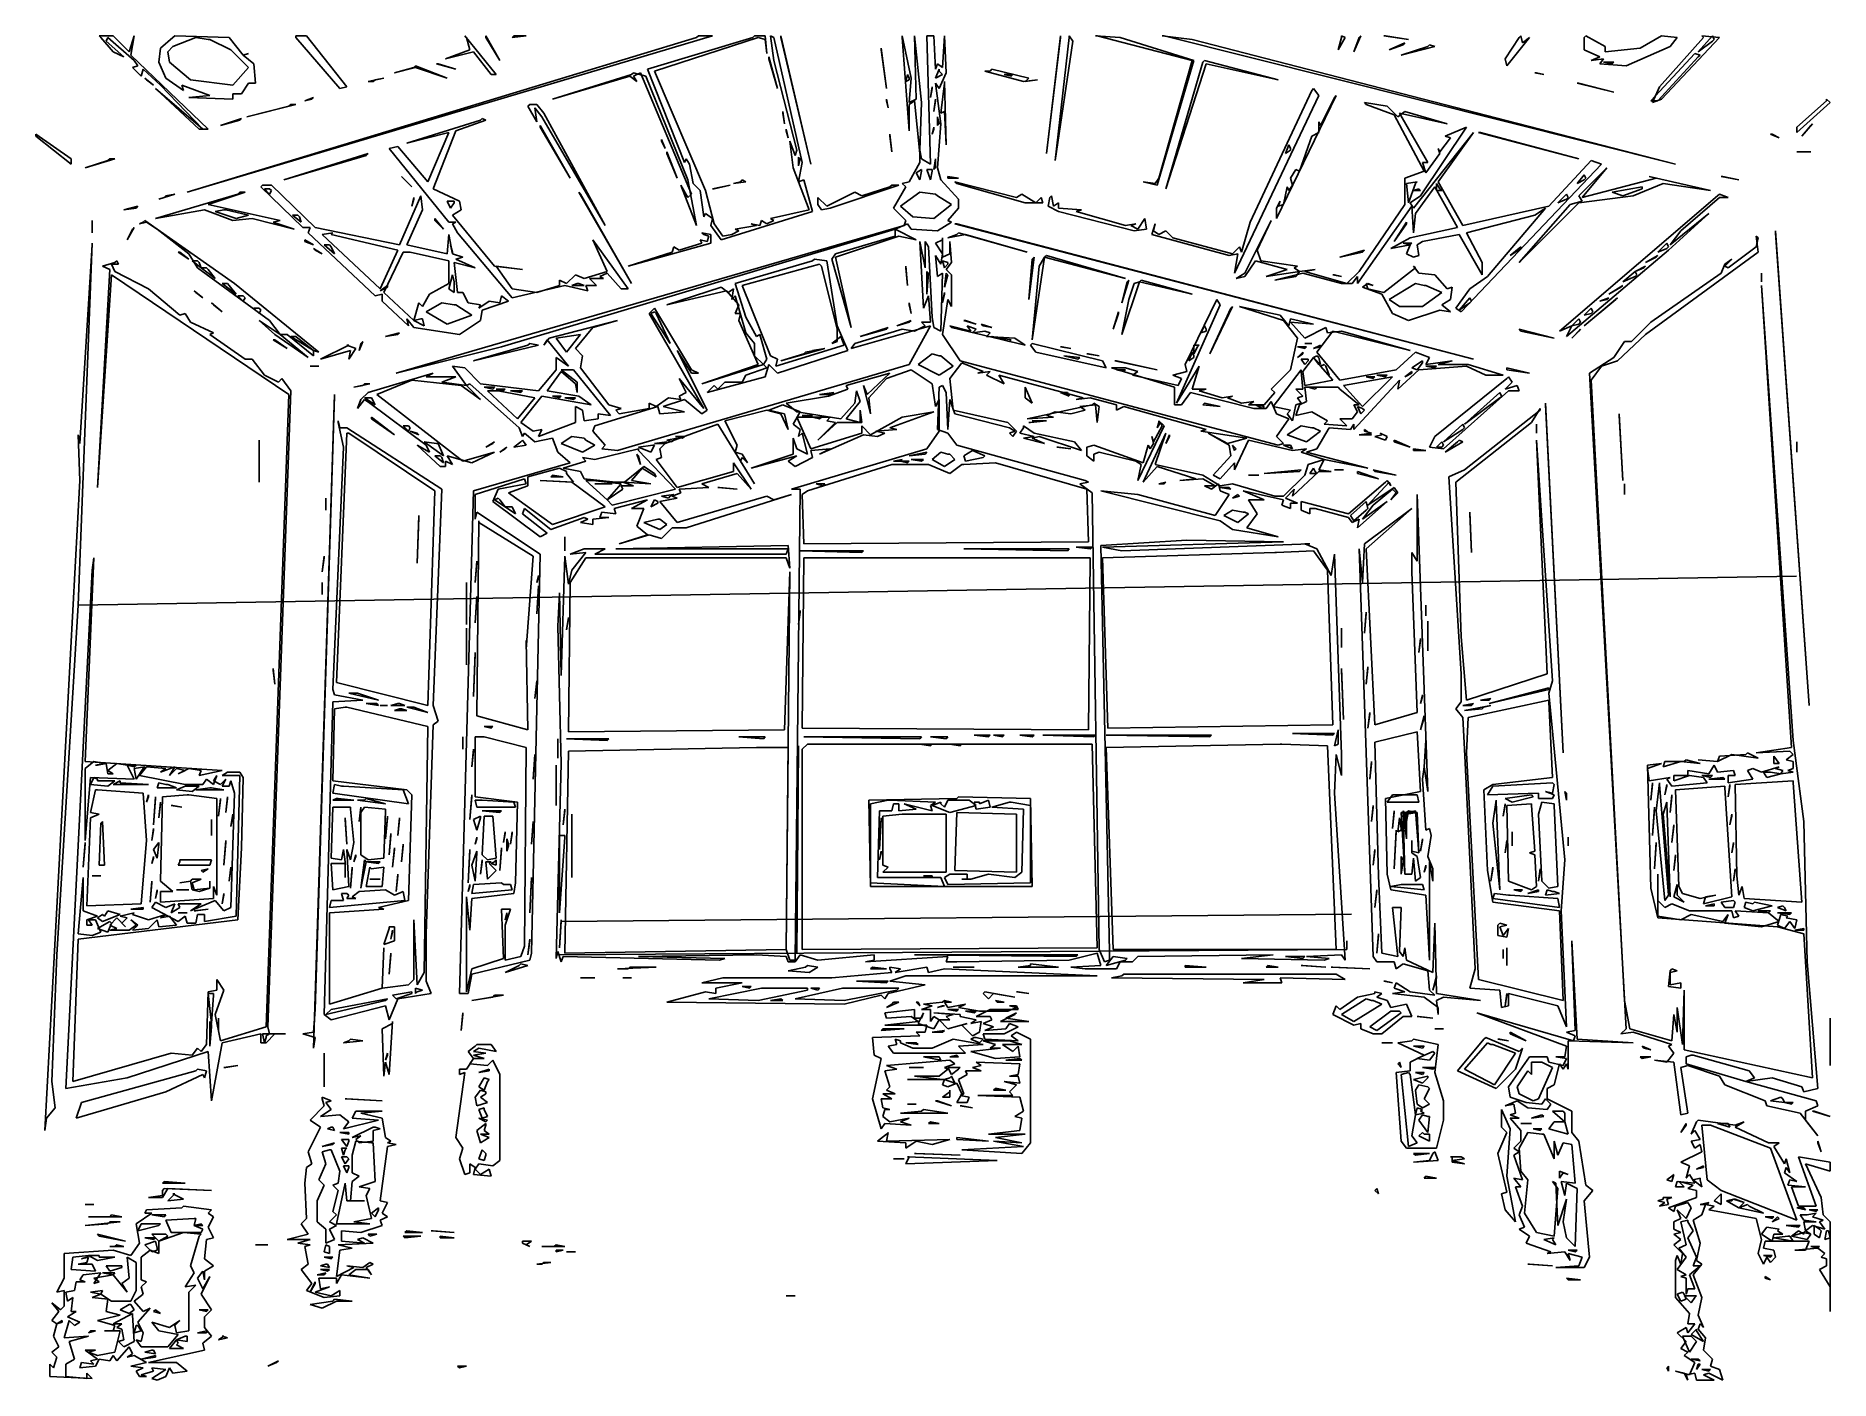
# Model space of a CAD drawing. Extents: x 1 to 1022, y 2 to 767.
import ezdxf

# ---------------------------------------------------------------- set-up
doc = ezdxf.new("R2010")
doc.units = 0

msp = doc.modelspace()

# ---------------------------------------------------------------- linework, layer by layer
for p, q in [((37, 767), (45, 767)), ((38, 766), (37, 767)), ((45, 758), (38, 766)), ((42, 766), (41, 764)), ((57, 753), (42, 766)), ((45, 767), (54, 758)), ((54, 758), (57, 767)), ((57, 767), (55, 756)), ((72, 760), (79, 766)), ((79, 766), (80, 767)), ((92, 766), (79, 761)), ((80, 767), (111, 766)), ((386, 767), (87, 678)), ((87, 678), (377, 766)), ((99, 765), (92, 766)), ((111, 766), (119, 756)), ((149, 767), (155, 767)), ((149, 766), (149, 767)), ((174, 737), (149, 766)), ((155, 767), (178, 738)), ((245, 767), (263, 745)), ((246, 766), (245, 767)), ((248, 759), (246, 766)), ((257, 767), (265, 753)), ((257, 766), (257, 767)), ((265, 753), (257, 766)), ((280, 767), (272, 766)), ((272, 766), (273, 767)), ((273, 767), (280, 767)), ((349, 748), (409, 766)), ((412, 766), (353, 747)), ((377, 766), (378, 767)), ((378, 767), (386, 767)), ((409, 766), (410, 767)), ((410, 767), (416, 767)), ((416, 765), (412, 766)), ((416, 767), (417, 757)), ((421, 753), (419, 767)), ((419, 767), (421, 766)), ((421, 766), (437, 695)), ((425, 767), (442, 694)), ((425, 766), (425, 767)), ((442, 694), (425, 766)), ((494, 767), (499, 743)), ((494, 766), (494, 767)), ((498, 713), (494, 766)), ((502, 731), (501, 767)), ((501, 767), (505, 729)), ((510, 694), (508, 767)), ((508, 767), (512, 767)), ((512, 767), (513, 748)), ((517, 749), (518, 767)), ((518, 767), (519, 746)), ((584, 767), (576, 700)), ((576, 700), (584, 766)), ((581, 696), (589, 766)), ((584, 766), (584, 767)), ((589, 767), (591, 764)), ((589, 766), (589, 767)), ((604, 767), (618, 766)), ((605, 767), (604, 767)), ((659, 753), (605, 767)), ((618, 766), (660, 753)), ((642, 767), (659, 765)), ((643, 767), (642, 767)), ((934, 694), (643, 767)), ((746, 766), (742, 759)), ((742, 759), (744, 766)), ((744, 767), (746, 766)), ((744, 766), (744, 767)), ((755, 767), (751, 758)), ((751, 758), (754, 766)), ((754, 766), (755, 767)), ((768, 767), (782, 765)), ((769, 767), (768, 767)), ((782, 765), (769, 767)), ((837, 754), (845, 766)), ((851, 766), (838, 750)), ((845, 766), (846, 767)), ((846, 767), (847, 763)), ((847, 763), (851, 766)), ((882, 766), (883, 767)), ((882, 759), (882, 766)), ((883, 767), (894, 761)), ((914, 760), (926, 767)), ((925, 738), (950, 766)), ((926, 767), (935, 766)), ((959, 766), (926, 731)), ((935, 766), (931, 761)), ((955, 767), (947, 758)), ((949, 767), (959, 766)), ((950, 766), (949, 767)), ((956, 765), (955, 767)), ((41, 764), (51, 755)), ((51, 755), (45, 758)), ((55, 756), (99, 714)), ((71, 752), (72, 760)), ((79, 761), (76, 758)), ((76, 758), (77, 752)), ((100, 765), (99, 765)), ((112, 759), (100, 765)), ((122, 749), (112, 759)), ((119, 756), (122, 757)), ((122, 757), (119, 756)), ((119, 756), (125, 751)), ((234, 754), (248, 759)), ((250, 758), (234, 754)), ((260, 745), (250, 758)), ((417, 757), (416, 765)), ((482, 760), (485, 737)), ((482, 759), (482, 760)), ((485, 737), (482, 759)), ((591, 764), (581, 696)), ((659, 765), (934, 694)), ((780, 763), (771, 759)), ((771, 759), (779, 762)), ((797, 761), (778, 756)), ((778, 756), (793, 761)), ((779, 762), (780, 763)), ((793, 761), (794, 762)), ((794, 762), (797, 761)), ((891, 755), (882, 759)), ((894, 761), (894, 758)), ((894, 758), (914, 760)), ((931, 761), (906, 750)), ((945, 757), (920, 730)), ((948, 756), (945, 757)), ((947, 758), (955, 764)), ((947, 755), (948, 756)), ((955, 764), (956, 765)), ((56, 749), (59, 750)), ((61, 744), (56, 749)), ((59, 750), (57, 753)), ((62, 748), (61, 744)), ((72, 739), (62, 748)), ((75, 743), (71, 752)), ((77, 752), (89, 742)), ((113, 739), (122, 749)), ((125, 751), (126, 740)), ((217, 749), (205, 746)), ((205, 746), (216, 749)), ((216, 749), (217, 750)), ((217, 750), (235, 743)), ((235, 743), (217, 749)), ((229, 751), (240, 748)), ((230, 751), (229, 751)), ((240, 748), (230, 751)), ((340, 745), (341, 746)), ((341, 746), (348, 744)), ((345, 746), (341, 744)), ((374, 677), (345, 746)), ((370, 695), (349, 748)), ((353, 747), (382, 679)), ((418, 755), (423, 737)), ((418, 754), (418, 755)), ((423, 737), (418, 754)), ((434, 702), (421, 753)), ((513, 748), (514, 751)), ((515, 748), (513, 743)), ((514, 751), (517, 749)), ((515, 747), (515, 748)), ((517, 745), (515, 747)), ((519, 746), (515, 737)), ((563, 741), (541, 747)), ((541, 747), (544, 747)), ((544, 747), (545, 748)), ((545, 748), (566, 743)), ((660, 753), (639, 682)), ((640, 686), (659, 753)), ((644, 680), (665, 752)), ((667, 751), (644, 680)), ((665, 752), (666, 753)), ((666, 753), (708, 742)), ((708, 742), (667, 751)), ((838, 750), (837, 754)), ((854, 746), (859, 745)), ((855, 746), (854, 746)), ((859, 745), (855, 746)), ((886, 753), (891, 755)), ((893, 754), (886, 753)), ((891, 751), (893, 754)), ((906, 750), (891, 751)), ((899, 752), (893, 752)), ((893, 752), (898, 751)), ((898, 751), (899, 752)), ((924, 730), (947, 755)), ((63, 743), (68, 739)), ((64, 742), (63, 743)), ((68, 739), (64, 742)), ((94, 714), (69, 737)), ((69, 737), (96, 714)), ((96, 714), (72, 739)), ((85, 736), (75, 743)), ((100, 733), (84, 739)), ((84, 739), (85, 736)), ((89, 742), (113, 739)), ((122, 740), (118, 734)), ((126, 740), (122, 740)), ((178, 738), (174, 737)), ((199, 743), (190, 741)), ((190, 741), (193, 741)), ((193, 741), (194, 742)), ((194, 742), (199, 743)), ((263, 745), (260, 745)), ((295, 731), (340, 745)), ((339, 744), (295, 731)), ((343, 741), (339, 744)), ((341, 744), (343, 741)), ((348, 744), (372, 685)), ((497, 745), (496, 741)), ((496, 741), (498, 742)), ((498, 743), (497, 745)), ((499, 743), (498, 729)), ((498, 742), (498, 743)), ((511, 738), (510, 732)), ((510, 732), (511, 737)), ((511, 737), (511, 738)), ((513, 743), (517, 745)), ((515, 737), (513, 740)), ((513, 740), (516, 717)), ((516, 723), (518, 740)), ((518, 741), (519, 705)), ((518, 740), (518, 741)), ((557, 745), (552, 745)), ((552, 745), (556, 744)), ((556, 744), (557, 745)), ((571, 742), (563, 741)), ((566, 743), (564, 741)), ((564, 741), (571, 742)), ((692, 661), (727, 736)), ((727, 736), (728, 737)), ((728, 737), (731, 733)), ((878, 740), (899, 735)), ((879, 740), (878, 740)), ((899, 735), (879, 740)), ((921, 729), (925, 738)), ((88, 732), (100, 733)), ((113, 731), (88, 732)), ((118, 734), (113, 734)), ((113, 734), (113, 731)), ((149, 728), (121, 721)), ((121, 721), (145, 727)), ((145, 727), (146, 728)), ((146, 728), (149, 728)), ((159, 732), (154, 730)), ((154, 730), (158, 731)), ((158, 731), (159, 732)), ((281, 727), (282, 728)), ((286, 718), (281, 727)), ((282, 728), (286, 728)), ((289, 721), (285, 726)), ((285, 726), (286, 718)), ((286, 728), (290, 723)), ((485, 731), (486, 726)), ((485, 730), (485, 731)), ((486, 726), (485, 730)), ((498, 729), (502, 731)), ((501, 730), (498, 728)), ((498, 728), (498, 713)), ((504, 700), (501, 730)), ((505, 729), (504, 702)), ((513, 731), (512, 724)), ((512, 724), (513, 730)), ((513, 730), (513, 731)), ((731, 733), (683, 632)), ((741, 733), (707, 663)), ((732, 716), (740, 732)), ((740, 732), (741, 733)), ((757, 729), (770, 727)), ((758, 728), (757, 729)), ((774, 722), (758, 728)), ((770, 727), (776, 721)), ((920, 730), (924, 730)), ((926, 731), (921, 729)), ((1003, 715), (1020, 730)), ((1022, 729), (1003, 712)), ((1020, 731), (1022, 729)), ((1020, 730), (1020, 731)), ((118, 720), (106, 716)), ((106, 716), (117, 719)), ((117, 719), (118, 720)), ((212, 706), (254, 719)), ((257, 719), (240, 713)), ((254, 719), (255, 720)), ((255, 720), (257, 719)), ((288, 716), (305, 686)), ((288, 715), (288, 716)), ((305, 686), (288, 715)), ((325, 659), (289, 721)), ((290, 723), (325, 659)), ((426, 724), (427, 717)), ((426, 723), (426, 724)), ((427, 717), (426, 723)), ((512, 715), (511, 711)), ((512, 714), (512, 715)), ((515, 717), (514, 721)), ((514, 721), (514, 716)), ((516, 717), (514, 692)), ((514, 716), (515, 717)), ((518, 724), (516, 723)), ((519, 705), (518, 724)), ((731, 712), (731, 718)), ((731, 718), (732, 716)), ((791, 690), (774, 722)), ((776, 721), (780, 724)), ((804, 717), (777, 723)), ((777, 723), (793, 695)), ((780, 724), (804, 717)), ((815, 715), (789, 676)), ((803, 710), (815, 715)), ((1003, 712), (1003, 715)), ((1012, 717), (1006, 710)), ((1006, 710), (1011, 716)), ((1011, 716), (1012, 717)), ((1, 711), (21, 697)), ((1, 710), (1, 711)), ((21, 694), (1, 710)), ((99, 714), (94, 714)), ((236, 712), (212, 706)), ((224, 684), (236, 712)), ((240, 713), (227, 680)), ((357, 708), (359, 703)), ((357, 707), (357, 708)), ((359, 703), (357, 707)), ((428, 714), (429, 709)), ((428, 713), (428, 714)), ((429, 709), (428, 713)), ((432, 692), (430, 707)), ((430, 707), (433, 699)), ((487, 711), (488, 701)), ((487, 710), (487, 711)), ((488, 701), (487, 710)), ((511, 711), (512, 714)), ((714, 705), (712, 700)), ((715, 703), (714, 705)), ((720, 690), (727, 710)), ((727, 710), (731, 712)), ((785, 669), (819, 712)), ((819, 712), (799, 684)), ((800, 701), (806, 709)), ((806, 709), (803, 710)), ((822, 712), (879, 697)), ((823, 712), (822, 712)), ((879, 697), (823, 712)), ((988, 711), (993, 709)), ((989, 711), (988, 711)), ((993, 709), (989, 711)), ((21, 697), (21, 694)), ((46, 697), (29, 692)), ((29, 692), (42, 696)), ((42, 696), (43, 697)), ((43, 697), (46, 697)), ((190, 700), (142, 685)), ((142, 685), (189, 699)), ((189, 699), (190, 700)), ((202, 703), (207, 704)), ((236, 661), (202, 703)), ((207, 704), (224, 684)), ((360, 701), (366, 686)), ((360, 700), (360, 701)), ((366, 686), (360, 700)), ((371, 697), (370, 695)), ((373, 694), (371, 697)), ((433, 699), (434, 702)), ((435, 698), (435, 693)), ((436, 697), (435, 698)), ((435, 693), (436, 697)), ((437, 695), (435, 684)), ((498, 684), (504, 695)), ((504, 702), (505, 697)), ((504, 695), (504, 700)), ((505, 697), (510, 694)), ((513, 697), (512, 691)), ((513, 692), (513, 697)), ((712, 700), (715, 702)), ((715, 702), (715, 703)), ((793, 695), (790, 695)), ((790, 695), (792, 689)), ((792, 689), (800, 700)), ((800, 700), (799, 703)), ((799, 703), (800, 701)), ((862, 670), (886, 696)), ((886, 696), (892, 694)), ((1003, 701), (1011, 701)), ((1004, 701), (1003, 701)), ((1011, 701), (1004, 701)), ((209, 687), (215, 681)), ((210, 686), (209, 687)), ((215, 681), (210, 686)), ((372, 685), (377, 659)), ((375, 683), (373, 694)), ((402, 684), (403, 685)), ((403, 685), (405, 684)), ((441, 668), (432, 692)), ((435, 684), (438, 685)), ((438, 685), (443, 667)), ((505, 691), (502, 689)), ((502, 689), (504, 685)), ((504, 685), (505, 690)), ((505, 690), (505, 691)), ((511, 691), (508, 691)), ((508, 691), (510, 685)), ((510, 685), (511, 690)), ((511, 690), (511, 691)), ((512, 691), (513, 692)), ((514, 692), (516, 685)), ((516, 685), (526, 674)), ((520, 687), (526, 686)), ((520, 686), (520, 687)), ((526, 686), (520, 686)), ((638, 683), (640, 686)), ((715, 686), (718, 691)), ((716, 682), (715, 686)), ((718, 691), (720, 690)), ((780, 686), (791, 690)), ((780, 671), (780, 686)), ((892, 694), (812, 610)), ((882, 688), (878, 683)), ((878, 683), (882, 685)), ((879, 676), (894, 691)), ((895, 692), (881, 675)), ((881, 675), (923, 686)), ((883, 686), (882, 688)), ((882, 685), (883, 686)), ((894, 691), (895, 692)), ((923, 686), (919, 687)), ((919, 687), (954, 679)), ((960, 687), (970, 685)), ((961, 687), (960, 687)), ((970, 685), (961, 687)), ((69, 663), (116, 677)), ((80, 677), (71, 674)), ((71, 674), (74, 675)), ((74, 675), (75, 676)), ((75, 676), (80, 677)), ((120, 678), (99, 671)), ((116, 677), (117, 678)), ((117, 678), (120, 678)), ((129, 681), (130, 682)), ((153, 658), (129, 681)), ((130, 682), (135, 682)), ((134, 680), (131, 680)), ((131, 680), (134, 677)), ((135, 679), (134, 680)), ((134, 677), (135, 679)), ((135, 682), (160, 658)), ((208, 648), (220, 676)), ((216, 675), (215, 670)), ((215, 670), (216, 674)), ((216, 674), (216, 675)), ((220, 676), (221, 668)), ((227, 680), (242, 673)), ((310, 678), (340, 626)), ((311, 677), (310, 678)), ((340, 626), (311, 677)), ((377, 659), (368, 682)), ((368, 682), (372, 675)), ((372, 675), (374, 677)), ((379, 679), (375, 683)), ((381, 664), (379, 679)), ((382, 679), (387, 660)), ((386, 680), (396, 682)), ((387, 680), (386, 680)), ((396, 682), (387, 680)), ((405, 684), (398, 683)), ((398, 683), (402, 684)), ((446, 671), (446, 675)), ((446, 675), (451, 670)), ((451, 670), (467, 678)), ((492, 682), (453, 669)), ((467, 678), (471, 676)), ((471, 676), (487, 681)), ((487, 681), (488, 682)), ((488, 682), (492, 682)), ((489, 669), (496, 681)), ((504, 678), (493, 670)), ((494, 683), (498, 684)), ((496, 681), (494, 683)), ((513, 677), (504, 678)), ((514, 676), (513, 677)), ((522, 671), (514, 676)), ((524, 684), (559, 675)), ((525, 683), (524, 684)), ((564, 672), (525, 683)), ((526, 674), (526, 669)), ((559, 675), (562, 677)), ((562, 677), (570, 672)), ((570, 672), (573, 675)), ((573, 675), (574, 672)), ((577, 670), (578, 675)), ((578, 675), (579, 676)), ((579, 676), (580, 670)), ((639, 682), (631, 684)), ((631, 684), (638, 683)), ((711, 671), (713, 681)), ((713, 681), (714, 679)), ((714, 679), (716, 682)), ((787, 684), (781, 683)), ((781, 683), (782, 672)), ((782, 672), (786, 683)), ((789, 676), (783, 672)), ((788, 680), (785, 679)), ((785, 679), (789, 679)), ((786, 683), (787, 684)), ((797, 681), (786, 666)), ((789, 679), (788, 680)), ((810, 658), (797, 681)), ((800, 680), (798, 683)), ((798, 683), (798, 679)), ((798, 679), (801, 679)), ((799, 684), (813, 659)), ((801, 679), (800, 680)), ((872, 677), (867, 672)), ((867, 672), (872, 674)), ((868, 599), (958, 676)), ((873, 675), (872, 677)), ((872, 674), (873, 675)), ((910, 676), (879, 672)), ((881, 673), (879, 676)), ((915, 681), (898, 678)), ((898, 678), (904, 676)), ((904, 676), (915, 680)), ((927, 683), (910, 676)), ((915, 680), (915, 681)), ((954, 679), (927, 683)), ((959, 675), (937, 656)), ((958, 676), (959, 677)), ((959, 677), (964, 675)), ((964, 675), (959, 675)), ((59, 670), (51, 668)), ((51, 668), (58, 669)), ((58, 669), (59, 670)), ((97, 668), (69, 663)), ((113, 662), (97, 668)), ((99, 671), (140, 662)), ((108, 668), (103, 667)), ((103, 667), (115, 663)), ((109, 668), (108, 668)), ((122, 665), (109, 668)), ((115, 663), (122, 665)), ((150, 665), (147, 665)), ((147, 665), (152, 661)), ((151, 664), (150, 665)), ((152, 661), (151, 664)), ((221, 668), (212, 648)), ((239, 673), (235, 673)), ((235, 673), (237, 669)), ((237, 669), (239, 672)), ((243, 668), (238, 665)), ((238, 665), (262, 636)), ((239, 672), (239, 673)), ((242, 673), (243, 668)), ((382, 666), (381, 664)), ((386, 663), (382, 666)), ((443, 667), (391, 651)), ((419, 663), (441, 668)), ((448, 668), (446, 671)), ((453, 669), (448, 668)), ((496, 662), (489, 669)), ((493, 670), (500, 664)), ((500, 664), (512, 663)), ((512, 663), (522, 671)), ((526, 669), (520, 662)), ((574, 672), (564, 672)), ((583, 667), (577, 670)), ((580, 670), (583, 672)), ((583, 672), (583, 669)), ((583, 669), (596, 668)), ((626, 656), (583, 667)), ((596, 668), (593, 667)), ((593, 667), (621, 659)), ((707, 669), (709, 673)), ((707, 663), (707, 669)), ((709, 673), (708, 670)), ((708, 670), (711, 671)), ((784, 670), (753, 626)), ((754, 633), (780, 671)), ((783, 672), (785, 669)), ((785, 655), (784, 670)), ((786, 666), (785, 655)), ((813, 659), (862, 670)), ((854, 665), (815, 655)), ((827, 630), (860, 669)), ((879, 672), (845, 638)), ((845, 638), (874, 671)), ((860, 669), (854, 665)), ((874, 671), (881, 673)), ((953, 666), (930, 645)), ((931, 648), (953, 666)), ((33, 662), (33, 655)), ((33, 661), (33, 662)), ((33, 655), (33, 661)), ((57, 658), (53, 651)), ((53, 651), (56, 657)), ((56, 657), (57, 658)), ((64, 661), (60, 660)), ((60, 660), (62, 661)), ((62, 661), (63, 662)), ((63, 662), (114, 626)), ((70, 657), (64, 661)), ((88, 643), (70, 657)), ((124, 663), (113, 662)), ((148, 657), (124, 663)), ((140, 662), (136, 661)), ((136, 661), (148, 657)), ((157, 658), (153, 658)), ((156, 655), (157, 658)), ((194, 619), (156, 655)), ((160, 658), (208, 648)), ((170, 655), (164, 654)), ((164, 654), (197, 623)), ((169, 654), (170, 655)), ((207, 645), (169, 654)), ((206, 575), (495, 659)), ((228, 663), (233, 657)), ((228, 662), (228, 663)), ((233, 657), (228, 662)), ((235, 643), (236, 654)), ((240, 661), (236, 661)), ((236, 654), (238, 643)), ((238, 660), (240, 661)), ((241, 655), (238, 660)), ((272, 618), (241, 655)), ((490, 657), (266, 590)), ((380, 655), (385, 654)), ((381, 654), (380, 655)), ((384, 653), (381, 654)), ((385, 659), (386, 663)), ((391, 651), (385, 659)), ((385, 654), (385, 649)), ((387, 660), (392, 653)), ((392, 653), (397, 654)), ((397, 654), (401, 656)), ((399, 657), (411, 659)), ((401, 656), (399, 657)), ((411, 659), (408, 660)), ((408, 660), (413, 659)), ((413, 659), (414, 662)), ((414, 662), (417, 660)), ((417, 660), (421, 662)), ((421, 662), (419, 663)), ((497, 660), (490, 657)), ((490, 657), (502, 651)), ((490, 653), (490, 657)), ((495, 659), (496, 662)), ((499, 657), (497, 660)), ((514, 656), (499, 657)), ((522, 661), (514, 656)), ((520, 662), (522, 661)), ((530, 654), (520, 652)), ((520, 652), (525, 654)), ((524, 660), (819, 583)), ((525, 660), (524, 660)), ((819, 583), (525, 660)), ((525, 654), (526, 655)), ((526, 655), (565, 644)), ((565, 644), (530, 654)), ((621, 659), (627, 660)), ((627, 660), (624, 659)), ((624, 659), (628, 657)), ((633, 657), (626, 656)), ((628, 657), (632, 663)), ((632, 663), (633, 657)), ((636, 654), (638, 660)), ((680, 642), (636, 654)), ((638, 660), (637, 656)), ((637, 656), (640, 654)), ((640, 654), (644, 656)), ((644, 656), (648, 652)), ((687, 644), (692, 661)), ((689, 632), (704, 662)), ((704, 662), (696, 645)), ((781, 661), (774, 650)), ((774, 650), (781, 660)), ((781, 660), (781, 661)), ((783, 652), (810, 658)), ((811, 654), (790, 650)), ((824, 631), (811, 654)), ((815, 655), (824, 638)), ((937, 656), (931, 648)), ((991, 656), (1010, 386)), ((991, 655), (991, 656)), ((1010, 386), (991, 655)), ((33, 649), (25, 443)), ((26, 535), (33, 648)), ((33, 648), (33, 649)), ((82, 644), (88, 640)), ((83, 644), (82, 644)), ((88, 640), (83, 644)), ((154, 651), (159, 648)), ((154, 650), (154, 651)), ((159, 648), (154, 650)), ((159, 646), (164, 643)), ((160, 645), (159, 646)), ((164, 643), (160, 645)), ((168, 648), (165, 648)), ((165, 648), (171, 643)), ((169, 647), (168, 648)), ((171, 643), (169, 647)), ((197, 623), (207, 645)), ((210, 644), (199, 621)), ((213, 644), (210, 644)), ((212, 648), (235, 643)), ((214, 644), (213, 644)), ((236, 639), (214, 644)), ((238, 644), (237, 648)), ((237, 648), (238, 643)), ((238, 643), (238, 644)), ((326, 633), (318, 651)), ((318, 651), (338, 623)), ((385, 649), (338, 636)), ((338, 636), (363, 644)), ((363, 644), (364, 647)), ((364, 647), (367, 645)), ((367, 645), (380, 649)), ((380, 649), (379, 651)), ((379, 651), (383, 650)), ((383, 650), (384, 653)), ((492, 653), (456, 641)), ((456, 643), (490, 653)), ((502, 651), (492, 653)), ((506, 612), (504, 650)), ((504, 650), (507, 635)), ((507, 635), (507, 650)), ((507, 650), (509, 647)), ((509, 647), (511, 607)), ((513, 649), (517, 651)), ((517, 643), (513, 649)), ((517, 652), (517, 641)), ((517, 651), (517, 652)), ((521, 643), (521, 650)), ((521, 650), (522, 638)), ((648, 652), (682, 643)), ((682, 643), (686, 647)), ((686, 647), (687, 644)), ((696, 645), (698, 639)), ((757, 645), (743, 641)), ((743, 641), (756, 644)), ((756, 644), (757, 645)), ((772, 646), (783, 652)), ((783, 648), (772, 646)), ((784, 649), (779, 649)), ((779, 649), (783, 648)), ((781, 643), (783, 648)), ((783, 648), (784, 649)), ((790, 650), (787, 648)), ((787, 648), (788, 642)), ((846, 647), (840, 642)), ((840, 642), (846, 646)), ((846, 646), (846, 647)), ((930, 645), (872, 596)), ((981, 644), (917, 597)), ((929, 649), (924, 644)), ((924, 644), (929, 646)), ((930, 647), (929, 649)), ((929, 646), (930, 647)), ((964, 635), (980, 647)), ((980, 653), (981, 644)), ((981, 652), (980, 653)), ((980, 647), (981, 652)), ((36, 510), (43, 634)), ((39, 636), (46, 638)), ((43, 634), (39, 636)), ((48, 637), (44, 637)), ((44, 637), (46, 633)), ((46, 638), (47, 639)), ((47, 639), (48, 637)), ((93, 635), (88, 643)), ((93, 639), (90, 639)), ((90, 639), (95, 635)), ((94, 638), (93, 639)), ((134, 605), (93, 635)), ((95, 635), (94, 638)), ((98, 635), (95, 635)), ((95, 635), (103, 629)), ((99, 634), (98, 635)), ((103, 629), (99, 634)), ((236, 626), (236, 639)), ((238, 643), (244, 641)), ((251, 635), (239, 638)), ((239, 638), (241, 621)), ((244, 641), (240, 640)), ((240, 640), (251, 635)), ((262, 636), (278, 634)), ((278, 634), (263, 636)), ((263, 636), (272, 623)), ((399, 626), (443, 639)), ((447, 637), (403, 625)), ((443, 639), (444, 640)), ((444, 640), (451, 639)), ((448, 636), (447, 637)), ((457, 600), (448, 636)), ((451, 639), (457, 602)), ((454, 640), (456, 643)), ((465, 601), (454, 640)), ((456, 641), (465, 601)), ((496, 636), (497, 625)), ((496, 635), (496, 636)), ((497, 625), (496, 635)), ((514, 630), (513, 642)), ((513, 642), (516, 637)), ((516, 637), (517, 643)), ((517, 641), (521, 643)), ((520, 638), (517, 639)), ((517, 639), (518, 635)), ((518, 635), (520, 637)), ((522, 638), (519, 634)), ((519, 634), (522, 631)), ((520, 637), (520, 638)), ((569, 641), (566, 617)), ((566, 617), (568, 640)), ((575, 641), (568, 594)), ((568, 640), (569, 641)), ((568, 594), (572, 636)), ((572, 636), (575, 641)), ((575, 641), (576, 642)), ((621, 629), (575, 641)), ((576, 642), (621, 629)), ((685, 643), (680, 642)), ((683, 632), (685, 643)), ((695, 639), (689, 630)), ((713, 634), (695, 639)), ((698, 639), (719, 636)), ((701, 630), (713, 634)), ((719, 636), (717, 635)), ((717, 635), (720, 633)), ((720, 633), (729, 634)), ((729, 634), (723, 633)), ((768, 621), (786, 635)), ((785, 641), (781, 643)), ((788, 642), (785, 641)), ((785, 636), (788, 632)), ((786, 635), (785, 636)), ((824, 638), (824, 631)), ((917, 636), (911, 633)), ((911, 633), (916, 635)), ((916, 635), (917, 636)), ((924, 642), (917, 638)), ((917, 638), (923, 641)), ((923, 641), (924, 642)), ((960, 632), (962, 637)), ((962, 637), (966, 640)), ((966, 640), (962, 636)), ((962, 636), (964, 635)), ((44, 631), (36, 510)), ((145, 563), (44, 631)), ((46, 633), (65, 623)), ((65, 623), (83, 608)), ((110, 626), (107, 626)), ((107, 626), (115, 620)), ((111, 625), (110, 626)), ((115, 620), (111, 625)), ((114, 626), (162, 587)), ((201, 625), (197, 622)), ((197, 622), (201, 624)), ((201, 624), (201, 625)), ((225, 620), (236, 626)), ((238, 631), (236, 623)), ((236, 623), (239, 621)), ((239, 627), (238, 631)), ((239, 626), (239, 627)), ((239, 621), (239, 626)), ((302, 625), (272, 618)), ((272, 623), (286, 621)), ((286, 621), (299, 625)), ((299, 625), (299, 628)), ((299, 628), (303, 626)), ((315, 622), (302, 625)), ((303, 626), (308, 631)), ((309, 626), (306, 625)), ((306, 625), (313, 625)), ((308, 631), (313, 629)), ((310, 626), (309, 626)), ((313, 625), (310, 626)), ((313, 629), (326, 633)), ((320, 625), (314, 625)), ((314, 625), (315, 622)), ((324, 629), (316, 629)), ((316, 629), (320, 625)), ((326, 632), (322, 630)), ((322, 630), (324, 629)), ((334, 623), (326, 632)), ((338, 623), (334, 623)), ((360, 614), (391, 624)), ((391, 624), (395, 621)), ((395, 621), (398, 623)), ((398, 623), (397, 617)), ((405, 607), (399, 626)), ((403, 625), (419, 585)), ((508, 633), (508, 620)), ((509, 632), (508, 633)), ((508, 620), (509, 632)), ((517, 632), (514, 630)), ((516, 599), (517, 632)), ((519, 632), (518, 624)), ((518, 624), (520, 631)), ((520, 631), (519, 632)), ((522, 631), (522, 613)), ((623, 628), (619, 615)), ((619, 615), (622, 627)), ((629, 627), (619, 597)), ((622, 627), (623, 628)), ((623, 617), (626, 626)), ((626, 626), (629, 627)), ((629, 627), (630, 628)), ((659, 620), (629, 627)), ((630, 628), (659, 620)), ((684, 629), (689, 632)), ((689, 630), (684, 629)), ((720, 633), (701, 630)), ((722, 632), (706, 628)), ((706, 628), (718, 630)), ((718, 630), (720, 633)), ((744, 626), (722, 632)), ((723, 633), (747, 626)), ((739, 631), (744, 630)), ((740, 631), (739, 631)), ((744, 630), (740, 631)), ((750, 626), (744, 626)), ((747, 626), (754, 633)), ((753, 630), (750, 626)), ((753, 626), (753, 630)), ((756, 624), (759, 626)), ((767, 620), (756, 624)), ((762, 625), (758, 626)), ((758, 626), (759, 623)), ((759, 626), (762, 625)), ((759, 623), (768, 621)), ((786, 626), (771, 617)), ((791, 625), (786, 626)), ((788, 632), (797, 631)), ((792, 625), (791, 625)), ((801, 621), (792, 625)), ((797, 631), (804, 623)), ((804, 623), (807, 624)), ((807, 624), (806, 617)), ((809, 612), (817, 623)), ((817, 623), (827, 630)), ((904, 625), (896, 620)), ((896, 620), (903, 624)), ((903, 624), (904, 625)), ((911, 633), (904, 627)), ((904, 627), (911, 630)), ((912, 631), (911, 633)), ((911, 630), (912, 631)), ((920, 604), (960, 632)), ((983, 632), (983, 627)), ((983, 631), (983, 632)), ((983, 627), (983, 631)), ((1000, 362), (983, 625)), ((983, 625), (1001, 366)), ((91, 622), (96, 618)), ((92, 621), (91, 622)), ((96, 618), (92, 621)), ((101, 615), (107, 610)), ((102, 614), (101, 615)), ((107, 610), (102, 614)), ((119, 619), (116, 619)), ((116, 619), (119, 616)), ((120, 618), (119, 619)), ((119, 616), (120, 618)), ((198, 620), (194, 619)), ((198, 616), (198, 620)), ((213, 602), (198, 616)), ((199, 621), (216, 605)), ((216, 605), (219, 615)), ((219, 615), (221, 613)), ((221, 613), (225, 620)), ((232, 615), (223, 610)), ((239, 614), (232, 615)), ((240, 614), (239, 614)), ((249, 608), (240, 614)), ((241, 621), (244, 621)), ((244, 621), (247, 615)), ((247, 615), (254, 614)), ((253, 612), (259, 616)), ((254, 614), (253, 612)), ((270, 616), (255, 611)), ((259, 616), (265, 615)), ((265, 615), (266, 619)), ((266, 619), (270, 616)), ((394, 622), (360, 614)), ((401, 614), (394, 622)), ((397, 617), (399, 619)), ((399, 619), (405, 598)), ((399, 609), (401, 614)), ((498, 615), (499, 609)), ((498, 614), (498, 615)), ((499, 609), (498, 614)), ((509, 619), (506, 612)), ((510, 604), (509, 619)), ((518, 621), (517, 615)), ((517, 615), (518, 620)), ((520, 617), (517, 597)), ((518, 620), (518, 621)), ((522, 613), (520, 617)), ((619, 597), (623, 617)), ((675, 614), (650, 558)), ((655, 580), (673, 617)), ((682, 613), (669, 586)), ((673, 617), (675, 614)), ((681, 612), (682, 613)), ((711, 605), (686, 613)), ((686, 613), (709, 608)), ((773, 609), (767, 620)), ((771, 617), (777, 613)), ((777, 613), (790, 613)), ((790, 613), (801, 621)), ((806, 617), (801, 614)), ((801, 614), (806, 610)), ((817, 618), (811, 611)), ((811, 611), (817, 615)), ((818, 616), (817, 618)), ((817, 615), (818, 616)), ((901, 618), (882, 602)), ((882, 602), (900, 617)), ((896, 618), (891, 616)), ((891, 616), (895, 617)), ((895, 617), (896, 618)), ((900, 617), (901, 618)), ((83, 608), (86, 609)), ((86, 609), (89, 604)), ((89, 604), (102, 598)), ((128, 612), (125, 612)), ((125, 612), (128, 609)), ((129, 611), (128, 612)), ((128, 609), (129, 611)), ((137, 597), (128, 605)), ((128, 605), (140, 597)), ((140, 597), (134, 605)), ((216, 601), (212, 606)), ((212, 606), (213, 602)), ((220, 606), (216, 605)), ((216, 605), (222, 602)), ((221, 606), (220, 606)), ((222, 602), (221, 606)), ((223, 610), (235, 603)), ((235, 603), (249, 608)), ((254, 605), (242, 597)), ((255, 611), (254, 605)), ((293, 595), (332, 605)), ((332, 605), (318, 601)), ((350, 609), (353, 612)), ((381, 555), (350, 609)), ((353, 610), (351, 609)), ((351, 609), (362, 592)), ((353, 612), (374, 577)), ((354, 609), (353, 610)), ((362, 592), (354, 609)), ((402, 609), (399, 609)), ((401, 605), (402, 609)), ((412, 580), (401, 605)), ((411, 596), (405, 607)), ((499, 605), (491, 602)), ((491, 602), (498, 604)), ((498, 604), (499, 605)), ((507, 602), (505, 604)), ((505, 604), (510, 604)), ((511, 607), (512, 601)), ((529, 605), (536, 603)), ((530, 605), (529, 605)), ((536, 603), (530, 605)), ((539, 603), (545, 601)), ((540, 602), (539, 603)), ((617, 610), (614, 600)), ((614, 600), (617, 609)), ((617, 609), (617, 610)), ((669, 586), (681, 612)), ((709, 608), (714, 602)), ((719, 595), (711, 605)), ((714, 602), (715, 606)), ((715, 606), (728, 603)), ((728, 603), (715, 604)), ((715, 604), (723, 595)), ((782, 605), (773, 609)), ((800, 611), (782, 605)), ((806, 610), (800, 611)), ((812, 610), (809, 612)), ((879, 606), (875, 602)), ((875, 602), (879, 603)), ((880, 604), (879, 606)), ((879, 603), (880, 604)), ((886, 612), (882, 608)), ((882, 608), (886, 609)), ((887, 610), (886, 612)), ((886, 609), (887, 610)), ((909, 593), (920, 604)), ((102, 598), (100, 597)), ((100, 597), (120, 583)), ((136, 594), (144, 589)), ((137, 594), (136, 594)), ((156, 584), (137, 597)), ((144, 589), (137, 594)), ((144, 597), (140, 597)), ((140, 597), (156, 584)), ((159, 585), (144, 597)), ((149, 596), (146, 596)), ((146, 596), (159, 588)), ((150, 595), (149, 596)), ((159, 588), (150, 595)), ((187, 593), (185, 588)), ((186, 592), (187, 593)), ((208, 598), (200, 596)), ((200, 596), (207, 597)), ((207, 597), (208, 598)), ((242, 597), (216, 601)), ((290, 591), (293, 595)), ((292, 594), (290, 591)), ((304, 579), (292, 594)), ((311, 597), (297, 595)), ((297, 595), (303, 587)), ((303, 587), (310, 596)), ((318, 601), (308, 589)), ((310, 596), (311, 597)), ((405, 598), (410, 592)), ((413, 597), (411, 596)), ((417, 583), (413, 597)), ((459, 596), (454, 592)), ((454, 592), (457, 593)), ((457, 602), (463, 588)), ((457, 593), (457, 600)), ((461, 591), (459, 596)), ((510, 602), (465, 589)), ((467, 592), (494, 600)), ((486, 601), (470, 596)), ((470, 596), (485, 600)), ((485, 600), (486, 601)), ((494, 600), (501, 599)), ((498, 580), (510, 602)), ((501, 599), (507, 602)), ((512, 601), (516, 599)), ((517, 597), (527, 582)), ((521, 602), (533, 599)), ((522, 601), (521, 602)), ((564, 591), (522, 601)), ((533, 599), (531, 602)), ((531, 602), (536, 600)), ((536, 600), (534, 598)), ((534, 598), (541, 599)), ((545, 601), (540, 602)), ((541, 599), (544, 598)), ((544, 598), (542, 596)), ((542, 596), (558, 595)), ((556, 594), (545, 596)), ((545, 596), (555, 593)), ((555, 593), (556, 594)), ((558, 595), (564, 591)), ((666, 602), (664, 598)), ((664, 598), (667, 599)), ((667, 600), (666, 602)), ((667, 599), (667, 600)), ((715, 577), (719, 595)), ((723, 595), (735, 601)), ((739, 599), (730, 587)), ((735, 601), (736, 598)), ((736, 598), (744, 599)), ((783, 588), (739, 599)), ((744, 599), (783, 588)), ((845, 600), (865, 595)), ((846, 599), (845, 600)), ((865, 595), (846, 599)), ((875, 602), (868, 599)), ((872, 596), (875, 602)), ((880, 600), (875, 595)), ((875, 595), (879, 599)), ((879, 599), (880, 600)), ((899, 584), (905, 593)), ((917, 597), (901, 582)), ((905, 593), (909, 593)), ((120, 583), (124, 583)), ((124, 583), (131, 574)), ((162, 587), (159, 588)), ((159, 588), (159, 585)), ((163, 583), (179, 591)), ((180, 588), (163, 583)), ((178, 591), (183, 589)), ((179, 591), (178, 591)), ((183, 589), (179, 583)), ((179, 583), (180, 588)), ((185, 588), (186, 592)), ((266, 590), (206, 575)), ((287, 591), (250, 582)), ((250, 582), (281, 591)), ((281, 591), (282, 592)), ((282, 592), (287, 591)), ((297, 577), (297, 584)), ((297, 584), (304, 579)), ((308, 589), (312, 585)), ((312, 585), (311, 578)), ((374, 575), (366, 588)), ((366, 588), (383, 554)), ((410, 592), (410, 585)), ((410, 585), (415, 580)), ((415, 580), (417, 583)), ((419, 585), (423, 583)), ((422, 579), (461, 591)), ((423, 583), (422, 579)), ((463, 588), (423, 575)), ((450, 589), (425, 582)), ((425, 582), (438, 586)), ((438, 586), (439, 587)), ((439, 587), (450, 589)), ((443, 588), (450, 589)), ((444, 588), (443, 588)), ((450, 589), (444, 588)), ((465, 589), (467, 592)), ((511, 586), (503, 580)), ((515, 585), (511, 586)), ((516, 585), (515, 585)), ((523, 579), (516, 585)), ((527, 582), (708, 534)), ((567, 591), (568, 592)), ((570, 587), (567, 591)), ((568, 592), (608, 582)), ((610, 578), (570, 587)), ((584, 590), (590, 589)), ((585, 590), (584, 590)), ((590, 589), (585, 590)), ((595, 584), (586, 585)), ((586, 585), (594, 583)), ((594, 583), (595, 584)), ((599, 586), (606, 585)), ((600, 586), (599, 586)), ((606, 585), (600, 586)), ((608, 582), (610, 578)), ((615, 582), (639, 577)), ((616, 582), (615, 582)), ((639, 577), (616, 582)), ((659, 587), (657, 582)), ((657, 582), (660, 584)), ((660, 585), (659, 587)), ((663, 591), (660, 591)), ((660, 591), (660, 586)), ((660, 586), (662, 590)), ((660, 584), (660, 585)), ((662, 590), (663, 591)), ((724, 590), (719, 590)), ((719, 590), (723, 589)), ((722, 587), (719, 584)), ((719, 584), (722, 586)), ((725, 583), (721, 583)), ((721, 583), (723, 580)), ((722, 586), (722, 587)), ((728, 584), (722, 576)), ((726, 592), (723, 592)), ((723, 592), (727, 592)), ((723, 589), (724, 590)), ((723, 580), (725, 582)), ((725, 582), (725, 583)), ((727, 592), (726, 592)), ((732, 591), (728, 589)), ((728, 589), (732, 590)), ((730, 585), (728, 584)), ((728, 584), (732, 580)), ((731, 580), (728, 584)), ((730, 587), (743, 571)), ((731, 584), (730, 585)), ((732, 580), (731, 584)), ((732, 590), (732, 591)), ((775, 577), (786, 587)), ((790, 582), (784, 578)), ((786, 587), (794, 584)), ((790, 581), (790, 582)), ((794, 584), (792, 580)), ((792, 580), (807, 582)), ((807, 582), (799, 580)), ((885, 575), (899, 584)), ((901, 582), (892, 579)), ((131, 574), (139, 570)), ((139, 570), (141, 572)), ((141, 572), (146, 565)), ((157, 579), (162, 579)), ((158, 579), (157, 579)), ((162, 579), (158, 579)), ((190, 564), (227, 575)), ((227, 575), (223, 573)), ((223, 573), (240, 573)), ((240, 573), (232, 570)), ((246, 568), (238, 579)), ((238, 579), (245, 578)), ((245, 578), (254, 569)), ((287, 565), (297, 577)), ((300, 576), (292, 565)), ((306, 577), (300, 577)), ((300, 577), (309, 570)), ((308, 569), (300, 576)), ((307, 577), (306, 577)), ((328, 551), (307, 577)), ((311, 578), (327, 557)), ((332, 531), (498, 580)), ((371, 564), (367, 572)), ((367, 572), (381, 555)), ((374, 577), (378, 575)), ((378, 575), (374, 575)), ((415, 580), (380, 569)), ((380, 569), (412, 580)), ((416, 573), (383, 564)), ((403, 570), (405, 574)), ((405, 574), (417, 578)), ((417, 578), (415, 580)), ((418, 580), (416, 573)), ((423, 575), (418, 580)), ((487, 575), (462, 568)), ((474, 563), (487, 575)), ((485, 572), (475, 561)), ((499, 577), (485, 572)), ((511, 569), (499, 577)), ((503, 580), (515, 574)), ((515, 574), (523, 579)), ((528, 581), (521, 572)), ((521, 572), (523, 554)), ((540, 576), (528, 581)), ((544, 576), (537, 575)), ((537, 575), (540, 576)), ((542, 574), (544, 576)), ((552, 569), (542, 574)), ((597, 561), (549, 574)), ((549, 574), (552, 569)), ((649, 567), (613, 578)), ((613, 578), (621, 578)), ((621, 577), (616, 577)), ((616, 577), (620, 576)), ((620, 576), (621, 577)), ((621, 578), (628, 576)), ((628, 576), (625, 574)), ((625, 574), (651, 568)), ((648, 574), (656, 576)), ((653, 572), (648, 574)), ((650, 558), (663, 579)), ((651, 568), (653, 572)), ((656, 576), (655, 580)), ((663, 579), (659, 566)), ((704, 566), (715, 577)), ((721, 577), (705, 556)), ((721, 576), (721, 577)), ((722, 566), (721, 576)), ((722, 576), (723, 568)), ((732, 579), (731, 580)), ((734, 580), (732, 579)), ((739, 571), (732, 579)), ((732, 579), (737, 574)), ((735, 579), (734, 580)), ((737, 574), (735, 579)), ((743, 571), (775, 577)), ((773, 573), (745, 568)), ((756, 556), (772, 572)), ((763, 573), (758, 573)), ((758, 573), (762, 572)), ((762, 572), (763, 573)), ((770, 574), (764, 574)), ((764, 574), (769, 573)), ((769, 573), (770, 574)), ((772, 572), (773, 573)), ((788, 577), (776, 566)), ((784, 576), (780, 573)), ((780, 573), (784, 575)), ((784, 578), (787, 577)), ((784, 575), (784, 576)), ((787, 577), (790, 581)), ((815, 579), (788, 577)), ((798, 579), (792, 579)), ((792, 579), (797, 578)), ((797, 578), (798, 579)), ((797, 539), (838, 572)), ((799, 580), (816, 580)), ((826, 574), (815, 579)), ((816, 580), (836, 574)), ((836, 574), (826, 574)), ((838, 578), (851, 575)), ((838, 577), (838, 578)), ((851, 575), (838, 577)), ((838, 572), (839, 573)), ((839, 573), (841, 570)), ((906, 202), (885, 575)), ((892, 579), (886, 571)), ((132, 203), (145, 563)), ((146, 565), (133, 203)), ((171, 563), (159, 191)), ((160, 213), (171, 562)), ((171, 562), (171, 563)), ((191, 569), (182, 567)), ((182, 567), (187, 568)), ((186, 560), (190, 564)), ((187, 568), (188, 569)), ((188, 569), (191, 569)), ((215, 571), (195, 563)), ((195, 563), (244, 525)), ((243, 568), (215, 571)), ((232, 570), (246, 568)), ((254, 560), (243, 568)), ((248, 569), (246, 568)), ((246, 568), (254, 560)), ((276, 544), (248, 569)), ((254, 569), (287, 565)), ((262, 567), (256, 567)), ((256, 567), (261, 566)), ((263, 565), (258, 565)), ((258, 565), (275, 549)), ((261, 566), (262, 567)), ((268, 566), (263, 566)), ((263, 566), (267, 565)), ((264, 565), (263, 565)), ((285, 561), (264, 565)), ((267, 565), (268, 566)), ((278, 565), (271, 565)), ((271, 565), (277, 564)), ((277, 564), (278, 565)), ((289, 562), (277, 547)), ((317, 557), (289, 562)), ((292, 565), (310, 562)), ((300, 562), (295, 562)), ((295, 562), (299, 561)), ((299, 561), (300, 562)), ((309, 564), (308, 569)), ((309, 570), (309, 564)), ((310, 562), (317, 557)), ((367, 562), (371, 564)), ((368, 560), (367, 562)), ((383, 564), (387, 568)), ((387, 568), (389, 566)), ((389, 566), (393, 570)), ((393, 570), (403, 570)), ((452, 562), (428, 558)), ((455, 564), (447, 563)), ((447, 563), (454, 563)), ((463, 566), (452, 562)), ((454, 563), (455, 564)), ((462, 568), (463, 566)), ((467, 558), (468, 565)), ((468, 565), (470, 559)), ((476, 552), (472, 568)), ((472, 568), (474, 563)), ((513, 556), (511, 569)), ((515, 567), (514, 543)), ((517, 568), (515, 567)), ((519, 564), (517, 568)), ((520, 543), (519, 564)), ((564, 567), (568, 558)), ((564, 566), (564, 567)), ((564, 561), (564, 566)), ((587, 564), (584, 564)), ((584, 564), (589, 562)), ((588, 564), (587, 564)), ((589, 562), (588, 564)), ((649, 557), (649, 567)), ((658, 564), (653, 557)), ((694, 555), (658, 564)), ((659, 566), (667, 566)), ((667, 566), (663, 565)), ((663, 565), (676, 561)), ((676, 561), (682, 562)), ((682, 562), (679, 561)), ((700, 557), (706, 564)), ((706, 564), (704, 566)), ((722, 562), (718, 566)), ((718, 566), (722, 566)), ((719, 561), (722, 562)), ((723, 568), (739, 571)), ((742, 567), (723, 567)), ((723, 567), (724, 559)), ((730, 567), (725, 567)), ((725, 567), (729, 566)), ((729, 566), (730, 567)), ((743, 566), (742, 567)), ((754, 557), (743, 566)), ((745, 568), (756, 556)), ((777, 571), (751, 543)), ((776, 566), (777, 571)), ((839, 565), (802, 532)), ((834, 564), (814, 546)), ((835, 562), (834, 564)), ((834, 561), (835, 562)), ((841, 570), (837, 566)), ((837, 566), (844, 568)), ((845, 565), (839, 565)), ((844, 568), (845, 565)), ((886, 571), (905, 218)), ((188, 560), (184, 555)), ((184, 555), (186, 560)), ((191, 561), (188, 561)), ((188, 561), (194, 557)), ((191, 558), (188, 560)), ((192, 561), (191, 561)), ((223, 534), (191, 558)), ((194, 557), (192, 561)), ((275, 549), (285, 561)), ((308, 561), (302, 561)), ((302, 561), (307, 560)), ((307, 560), (308, 561)), ((308, 547), (308, 556)), ((308, 556), (312, 554)), ((312, 554), (313, 548)), ((355, 556), (319, 545)), ((321, 549), (321, 552)), ((321, 552), (328, 551)), ((327, 557), (334, 555)), ((334, 555), (331, 554)), ((331, 554), (333, 552)), ((333, 552), (350, 555)), ((350, 555), (350, 558)), ((350, 558), (354, 556)), ((354, 556), (361, 561)), ((356, 552), (355, 556)), ((370, 553), (356, 552)), ((370, 560), (358, 556)), ((358, 556), (370, 553)), ((361, 561), (368, 560)), ((380, 552), (370, 560)), ((383, 554), (380, 552)), ((417, 554), (393, 548)), ((425, 552), (417, 554)), ((426, 557), (418, 554)), ((418, 554), (427, 552)), ((429, 543), (425, 552)), ((436, 553), (426, 557)), ((427, 552), (429, 543)), ((428, 558), (434, 553)), ((432, 546), (436, 553)), ((434, 553), (459, 549)), ((459, 549), (467, 558)), ((470, 559), (462, 549)), ((470, 547), (470, 554)), ((470, 554), (471, 547)), ((475, 561), (476, 552)), ((512, 553), (487, 544)), ((494, 550), (512, 553)), ((515, 560), (513, 556)), ((515, 542), (515, 560)), ((521, 560), (520, 543)), ((524, 552), (521, 560)), ((523, 554), (554, 547)), ((555, 544), (524, 552)), ((568, 558), (564, 561)), ((565, 549), (602, 557)), ((581, 553), (576, 551)), ((590, 552), (581, 553)), ((598, 554), (590, 552)), ((601, 561), (593, 560)), ((593, 560), (597, 561)), ((604, 557), (595, 556)), ((595, 556), (598, 554)), ((616, 557), (601, 561)), ((602, 557), (603, 558)), ((603, 558), (606, 556)), ((605, 547), (604, 557)), ((606, 556), (605, 547)), ((616, 554), (616, 557)), ((620, 556), (616, 554)), ((667, 543), (620, 556)), ((653, 557), (649, 557)), ((665, 557), (666, 558)), ((675, 556), (665, 557)), ((666, 558), (675, 556)), ((679, 561), (687, 558)), ((687, 558), (694, 559)), ((694, 559), (691, 557)), ((691, 557), (700, 557)), ((701, 555), (694, 555)), ((700, 556), (695, 557)), ((695, 557), (699, 555)), ((699, 555), (700, 556)), ((704, 559), (701, 555)), ((707, 552), (704, 559)), ((705, 556), (715, 554)), ((714, 549), (707, 552)), ((715, 554), (713, 552)), ((713, 552), (716, 548)), ((716, 548), (718, 557)), ((718, 557), (721, 558)), ((720, 557), (718, 551)), ((718, 551), (727, 553)), ((721, 558), (719, 561)), ((724, 559), (720, 557)), ((727, 553), (736, 548)), ((750, 549), (753, 553)), ((753, 553), (751, 557)), ((751, 557), (754, 557)), ((756, 555), (753, 556)), ((753, 556), (755, 552)), ((755, 552), (757, 554)), ((757, 554), (756, 555)), ((814, 546), (834, 561)), ((814, 520), (857, 554)), ((857, 555), (852, 547)), ((857, 554), (857, 555)), ((860, 558), (870, 359)), ((860, 557), (860, 558)), ((870, 359), (860, 557)), ((902, 552), (904, 514)), ((902, 551), (902, 552)), ((173, 548), (174, 544)), ((173, 547), (173, 548)), ((176, 533), (173, 547)), ((174, 544), (178, 544)), ((178, 544), (232, 509)), ((192, 550), (205, 540)), ((192, 549), (192, 550)), ((205, 540), (192, 549)), ((213, 545), (210, 545)), ((210, 545), (213, 542)), ((214, 544), (213, 545)), ((213, 542), (214, 544)), ((218, 541), (214, 542)), ((214, 542), (219, 540)), ((278, 539), (276, 544)), ((277, 547), (284, 542)), ((284, 542), (289, 543)), ((287, 539), (308, 547)), ((289, 543), (287, 539)), ((313, 548), (321, 549)), ((319, 545), (318, 542)), ((318, 542), (325, 534)), ((389, 546), (359, 535)), ((410, 512), (389, 546)), ((393, 548), (400, 534)), ((436, 543), (432, 546)), ((453, 550), (434, 550)), ((434, 550), (442, 532)), ((435, 539), (436, 543)), ((443, 551), (437, 551)), ((437, 551), (442, 550)), ((442, 550), (443, 551)), ((448, 550), (443, 550)), ((443, 550), (447, 549)), ((457, 547), (446, 537)), ((446, 537), (456, 547)), ((447, 549), (448, 550)), ((451, 548), (453, 550)), ((456, 547), (451, 548)), ((471, 547), (457, 547)), ((462, 549), (470, 547)), ((471, 541), (471, 545)), ((471, 545), (476, 540)), ((476, 540), (494, 550)), ((491, 543), (479, 542)), ((479, 542), (484, 541)), ((487, 544), (491, 543)), ((508, 532), (515, 542)), ((514, 543), (520, 541)), ((554, 547), (559, 542)), ((558, 542), (555, 544)), ((555, 541), (558, 542)), ((559, 542), (557, 539)), ((561, 541), (563, 544)), ((563, 545), (569, 541)), ((563, 544), (563, 545)), ((580, 550), (565, 549)), ((566, 547), (576, 548)), ((567, 547), (566, 547)), ((576, 548), (567, 547)), ((568, 548), (576, 548)), ((569, 548), (568, 548)), ((576, 548), (569, 548)), ((576, 551), (580, 550)), ((643, 545), (628, 514)), ((637, 536), (642, 545)), ((641, 547), (639, 544)), ((639, 544), (640, 547)), ((640, 548), (643, 545)), ((640, 547), (640, 548)), ((642, 545), (641, 547)), ((664, 542), (667, 543)), ((690, 538), (664, 542)), ((707, 539), (714, 549)), ((721, 545), (713, 540)), ((727, 544), (721, 545)), ((724, 536), (732, 542)), ((728, 544), (727, 544)), ((732, 542), (728, 544)), ((737, 544), (730, 532)), ((736, 548), (734, 546)), ((734, 546), (747, 545)), ((749, 543), (737, 544)), ((747, 545), (743, 549)), ((743, 549), (750, 549)), ((751, 546), (749, 543)), ((751, 543), (751, 546)), ((757, 543), (761, 540)), ((757, 542), (757, 543)), ((761, 541), (757, 542)), ((813, 546), (802, 536)), ((802, 536), (813, 543)), ((852, 547), (809, 513)), ((814, 544), (813, 546)), ((813, 543), (814, 544)), ((855, 546), (855, 541)), ((855, 545), (855, 546)), ((855, 541), (855, 545)), ((904, 514), (902, 551)), ((26, 514), (25, 540)), ((25, 540), (26, 535)), ((128, 537), (128, 513)), ((128, 536), (128, 537)), ((128, 513), (128, 536)), ((170, 395), (176, 533)), ((178, 541), (172, 399)), ((179, 541), (178, 541)), ((228, 508), (179, 541)), ((219, 540), (218, 541)), ((231, 522), (218, 534)), ((218, 534), (225, 530)), ((229, 535), (222, 536)), ((222, 536), (233, 528)), ((225, 530), (223, 534)), ((230, 535), (229, 535)), ((233, 528), (230, 535)), ((262, 536), (257, 533)), ((257, 533), (261, 535)), ((261, 535), (262, 536)), ((269, 533), (265, 530)), ((265, 530), (268, 532)), ((268, 532), (269, 533)), ((273, 533), (277, 536)), ((280, 534), (273, 533)), ((277, 536), (278, 537)), ((279, 541), (278, 539)), ((278, 537), (280, 534)), ((285, 536), (279, 541)), ((295, 538), (285, 536)), ((298, 530), (295, 538)), ((306, 539), (300, 535)), ((300, 535), (312, 530)), ((313, 538), (306, 539)), ((312, 530), (319, 534)), ((314, 537), (313, 538)), ((319, 534), (314, 537)), ((344, 532), (319, 526)), ((325, 534), (323, 532)), ((323, 532), (332, 531)), ((352, 534), (344, 533)), ((344, 533), (351, 530)), ((344, 531), (344, 532)), ((365, 509), (344, 531)), ((351, 530), (353, 534)), ((353, 534), (352, 534)), ((360, 536), (353, 535)), ((353, 535), (359, 535)), ((359, 535), (356, 532)), ((356, 532), (357, 527)), ((359, 535), (360, 536)), ((366, 538), (360, 537)), ((360, 537), (363, 536)), ((363, 536), (364, 537)), ((364, 537), (366, 538)), ((370, 539), (365, 539)), ((365, 539), (369, 538)), ((369, 538), (370, 539)), ((400, 534), (399, 530)), ((431, 509), (508, 532)), ((432, 529), (432, 538)), ((432, 538), (434, 532)), ((434, 532), (440, 529)), ((437, 541), (435, 539)), ((440, 529), (437, 541)), ((442, 532), (471, 541)), ((453, 532), (442, 531)), ((442, 531), (443, 527)), ((472, 540), (447, 529)), ((447, 529), (453, 532)), ((480, 539), (472, 540)), ((484, 541), (480, 539)), ((520, 541), (525, 534)), ((525, 534), (598, 514)), ((534, 531), (529, 528)), ((541, 528), (534, 531)), ((557, 539), (555, 541)), ((569, 539), (561, 541)), ((563, 538), (569, 539)), ((575, 535), (563, 538)), ((572, 539), (568, 538)), ((568, 538), (575, 535)), ((569, 541), (592, 536)), ((596, 531), (572, 539)), ((582, 533), (590, 532)), ((583, 533), (582, 533)), ((590, 532), (583, 533)), ((592, 536), (596, 531)), ((599, 533), (603, 534)), ((599, 528), (599, 533)), ((603, 534), (631, 524)), ((631, 513), (644, 541)), ((631, 524), (634, 534)), ((634, 534), (635, 532)), ((635, 532), (637, 535)), ((637, 535), (636, 539)), ((636, 539), (637, 536)), ((644, 541), (638, 523)), ((646, 540), (644, 535)), ((644, 535), (646, 539)), ((646, 539), (646, 540)), ((680, 534), (668, 541)), ((668, 541), (679, 535)), ((679, 535), (690, 538)), ((681, 528), (680, 534)), ((684, 532), (682, 534)), ((682, 534), (683, 531)), ((691, 537), (683, 520)), ((683, 531), (684, 532)), ((716, 531), (691, 537)), ((711, 535), (707, 539)), ((708, 534), (711, 535)), ((714, 534), (711, 534)), ((711, 534), (716, 532)), ((713, 540), (724, 536)), ((715, 534), (714, 534)), ((716, 532), (715, 534)), ((724, 532), (716, 531)), ((721, 530), (724, 532)), ((730, 532), (724, 530)), ((754, 540), (761, 541)), ((761, 540), (754, 540)), ((763, 539), (767, 540)), ((769, 537), (763, 539)), ((766, 541), (770, 539)), ((767, 540), (766, 541)), ((770, 539), (769, 537)), ((774, 537), (783, 533)), ((774, 536), (774, 537)), ((783, 533), (774, 536)), ((785, 532), (792, 531)), ((785, 531), (785, 532)), ((792, 531), (785, 531)), ((794, 533), (797, 539)), ((802, 532), (794, 533)), ((801, 536), (798, 533)), ((798, 533), (801, 533)), ((802, 534), (801, 536)), ((801, 533), (802, 534)), ((813, 536), (803, 530)), ((803, 530), (810, 536)), ((810, 536), (811, 537)), ((811, 537), (813, 536)), ((861, 404), (855, 537)), ((855, 537), (864, 400)), ((1003, 536), (1003, 530)), ((1003, 535), (1003, 536)), ((1003, 530), (1003, 535)), ((231, 528), (228, 528)), ((228, 528), (233, 524)), ((232, 527), (231, 528)), ((234, 522), (231, 522)), ((233, 524), (232, 527)), ((238, 523), (234, 525)), ((234, 525), (234, 522)), ((249, 524), (235, 528)), ((235, 528), (238, 523)), ((244, 525), (262, 530)), ((262, 530), (249, 524)), ((250, 508), (305, 524)), ((299, 521), (281, 516)), ((305, 524), (298, 530)), ((303, 519), (299, 521)), ((314, 525), (301, 521)), ((301, 521), (311, 519)), ((319, 526), (312, 527)), ((312, 527), (314, 525)), ((336, 513), (347, 522)), ((346, 521), (340, 514)), ((343, 529), (345, 523)), ((344, 528), (343, 529)), ((345, 523), (344, 528)), ((354, 516), (346, 521)), ((347, 522), (353, 518)), ((357, 527), (354, 526)), ((354, 526), (366, 510)), ((398, 519), (398, 524)), ((398, 524), (408, 509)), ((399, 530), (403, 529)), ((403, 527), (402, 525)), ((402, 525), (410, 512)), ((403, 529), (406, 524)), ((406, 524), (403, 527)), ((408, 521), (432, 529)), ((434, 528), (408, 521)), ((429, 525), (434, 528)), ((433, 522), (429, 525)), ((443, 527), (433, 522)), ((488, 523), (440, 508)), ((509, 523), (488, 523)), ((494, 526), (489, 525)), ((489, 525), (493, 525)), ((493, 525), (494, 526)), ((498, 525), (493, 525)), ((493, 525), (497, 524)), ((497, 524), (498, 525)), ((508, 530), (498, 528)), ((498, 528), (507, 529)), ((506, 526), (499, 526)), ((499, 526), (505, 525)), ((505, 525), (506, 526)), ((507, 529), (508, 530)), ((521, 518), (509, 523)), ((516, 530), (511, 526)), ((511, 526), (518, 522)), ((520, 529), (516, 530)), ((518, 522), (524, 526)), ((521, 529), (520, 529)), ((524, 526), (521, 529)), ((528, 523), (521, 518)), ((529, 523), (528, 523)), ((529, 528), (530, 525)), ((547, 524), (529, 523)), ((530, 525), (540, 527)), ((540, 527), (541, 528)), ((599, 509), (547, 524)), ((603, 525), (599, 528)), ((606, 530), (603, 529)), ((603, 529), (603, 525)), ((627, 525), (606, 530)), ((630, 523), (627, 525)), ((628, 514), (630, 523)), ((639, 522), (631, 513)), ((638, 523), (665, 517)), ((661, 515), (639, 522)), ((671, 517), (681, 528)), ((683, 524), (675, 515)), ((683, 520), (683, 524)), ((734, 526), (721, 530)), ((723, 517), (725, 523)), ((724, 530), (759, 521)), ((725, 523), (734, 526)), ((728, 521), (726, 518)), ((729, 519), (728, 521)), ((734, 526), (731, 520)), ((759, 521), (734, 526)), ((6, 144), (26, 514)), ((279, 515), (251, 506)), ((264, 509), (280, 512)), ((281, 511), (270, 507)), ((280, 512), (279, 515)), ((281, 516), (281, 511)), ((306, 513), (288, 514)), ((288, 514), (307, 513)), ((294, 516), (295, 517)), ((301, 516), (294, 516)), ((295, 517), (301, 516)), ((303, 518), (303, 519)), ((307, 513), (303, 518)), ((325, 499), (306, 513)), ((311, 519), (313, 515)), ((313, 515), (331, 513)), ((317, 514), (314, 514)), ((314, 514), (326, 503)), ((318, 514), (317, 514)), ((334, 512), (318, 514)), ((319, 512), (329, 512)), ((320, 512), (319, 512)), ((329, 512), (320, 512)), ((326, 503), (334, 512)), ((331, 513), (336, 513)), ((341, 511), (334, 511)), ((334, 511), (335, 509)), ((351, 512), (335, 513)), ((335, 513), (341, 511)), ((340, 514), (351, 512)), ((353, 518), (354, 516)), ((366, 510), (398, 519)), ((400, 518), (380, 512)), ((380, 512), (384, 510)), ((408, 509), (400, 518)), ((450, 512), (445, 512)), ((445, 512), (449, 511)), ((449, 511), (450, 512)), ((600, 513), (595, 512)), ((595, 512), (602, 507)), ((598, 514), (600, 513)), ((644, 513), (640, 512)), ((640, 512), (643, 512)), ((643, 512), (644, 513)), ((665, 515), (652, 514)), ((652, 514), (661, 515)), ((665, 517), (675, 511)), ((672, 511), (665, 515)), ((670, 509), (666, 511)), ((666, 511), (672, 511)), ((674, 512), (670, 509)), ((675, 515), (671, 517)), ((675, 508), (674, 512)), ((675, 511), (682, 512)), ((682, 512), (706, 505)), ((691, 517), (697, 517)), ((692, 517), (691, 517)), ((697, 517), (692, 517)), ((721, 520), (700, 518)), ((700, 518), (720, 519)), ((711, 505), (723, 517)), ((731, 519), (716, 505)), ((720, 519), (721, 520)), ((726, 518), (730, 518)), ((730, 518), (729, 519)), ((731, 520), (738, 519)), ((738, 519), (731, 519)), ((740, 520), (745, 520)), ((741, 520), (740, 520)), ((745, 520), (741, 520)), ((748, 495), (769, 513)), ((753, 519), (765, 515)), ((753, 518), (753, 519)), ((765, 515), (753, 518)), ((771, 513), (759, 500)), ((762, 520), (775, 517)), ((763, 519), (762, 520)), ((775, 517), (763, 519)), ((769, 513), (770, 514)), ((770, 514), (772, 511)), ((772, 511), (771, 513)), ((805, 516), (814, 520)), ((812, 404), (805, 516)), ((809, 513), (812, 425)), ((905, 512), (905, 506)), ((905, 511), (905, 512)), ((905, 506), (905, 511)), ((166, 504), (166, 497)), ((166, 503), (166, 504)), ((166, 497), (166, 503)), ((224, 386), (228, 508)), ((232, 509), (227, 386)), ((242, 222), (250, 508)), ((251, 506), (251, 492)), ((261, 502), (264, 509)), ((288, 482), (261, 502)), ((264, 504), (262, 503)), ((262, 503), (268, 499)), ((265, 503), (264, 504)), ((268, 499), (265, 503)), ((270, 507), (295, 489)), ((335, 509), (326, 503)), ((326, 503), (329, 500)), ((329, 500), (365, 509)), ((349, 503), (330, 498)), ((340, 498), (349, 503)), ((353, 503), (351, 499)), ((351, 499), (355, 501)), ((355, 502), (353, 503)), ((355, 501), (355, 502)), ((366, 504), (356, 502)), ((356, 502), (366, 490)), ((364, 506), (357, 505)), ((357, 505), (361, 504)), ((361, 504), (362, 505)), ((362, 505), (364, 506)), ((368, 507), (363, 505)), ((363, 505), (366, 504)), ((366, 490), (417, 505)), ((384, 510), (367, 509)), ((367, 509), (368, 507)), ((431, 506), (371, 487)), ((389, 510), (400, 509)), ((390, 510), (389, 510)), ((400, 509), (390, 510)), ((417, 505), (421, 503)), ((421, 503), (431, 506)), ((436, 509), (431, 509)), ((433, 241), (436, 509)), ((440, 508), (437, 506)), ((437, 506), (438, 478)), ((600, 479), (599, 509)), ((602, 507), (606, 247)), ((675, 491), (607, 508)), ((607, 508), (628, 506)), ((628, 506), (672, 494)), ((672, 494), (680, 506)), ((680, 510), (675, 510)), ((675, 510), (681, 509)), ((680, 506), (675, 508)), ((681, 509), (680, 510)), ((685, 506), (682, 504)), ((682, 504), (686, 505)), ((686, 505), (685, 506)), ((711, 503), (688, 508)), ((688, 508), (700, 503)), ((700, 503), (691, 503)), ((691, 503), (696, 495)), ((706, 505), (711, 505)), ((710, 500), (711, 503)), ((717, 509), (712, 504)), ((712, 504), (719, 501)), ((719, 501), (715, 501)), ((715, 501), (715, 498)), ((716, 505), (717, 509)), ((721, 497), (721, 502)), ((721, 502), (748, 495)), ((758, 502), (749, 494)), ((770, 502), (753, 487)), ((756, 492), (770, 502)), ((759, 498), (758, 502)), ((759, 500), (774, 510)), ((773, 509), (762, 500)), ((776, 507), (772, 503)), ((772, 503), (775, 507)), ((775, 507), (773, 509)), ((774, 510), (776, 507)), ((787, 506), (793, 337)), ((787, 505), (787, 506)), ((787, 468), (787, 505)), ((219, 494), (218, 467)), ((218, 467), (219, 493)), ((219, 493), (219, 494)), ((251, 492), (252, 496)), ((252, 496), (288, 472)), ((253, 491), (252, 380)), ((253, 490), (253, 491)), ((271, 499), (268, 499)), ((268, 499), (274, 495)), ((272, 499), (271, 499)), ((274, 495), (272, 499)), ((279, 498), (278, 495)), ((278, 495), (292, 484)), ((294, 486), (279, 498)), ((313, 493), (294, 486)), ((295, 489), (325, 499)), ((311, 490), (315, 492)), ((315, 492), (313, 493)), ((327, 493), (318, 492)), ((318, 492), (318, 489)), ((323, 496), (322, 493)), ((322, 493), (327, 493)), ((331, 495), (323, 496)), ((330, 498), (331, 495)), ((347, 498), (340, 498)), ((343, 488), (347, 498)), ((355, 492), (347, 490)), ((356, 492), (355, 492)), ((360, 489), (356, 492)), ((682, 486), (675, 491)), ((682, 497), (677, 494)), ((677, 494), (685, 490)), ((688, 496), (682, 497)), ((685, 490), (691, 495)), ((689, 496), (688, 496)), ((691, 495), (689, 496)), ((696, 495), (690, 487)), ((715, 498), (710, 500)), ((726, 495), (721, 497)), ((729, 498), (726, 498)), ((726, 498), (726, 495)), ((748, 493), (729, 498)), ((750, 490), (748, 493)), ((749, 494), (751, 491)), ((754, 492), (750, 490)), ((751, 491), (758, 497)), ((753, 487), (754, 492)), ((762, 500), (756, 492)), ((757, 478), (784, 498)), ((784, 498), (758, 475)), ((758, 497), (759, 498)), ((817, 496), (818, 473)), ((817, 495), (817, 496)), ((818, 473), (817, 495)), ((284, 471), (253, 490)), ((292, 484), (288, 482)), ((302, 482), (302, 474)), ((302, 481), (302, 482)), ((302, 474), (302, 481)), ((318, 489), (311, 490)), ((350, 483), (333, 478)), ((333, 478), (349, 483)), ((349, 483), (343, 488)), ((347, 490), (356, 486)), ((357, 481), (350, 483)), ((356, 486), (360, 489)), ((363, 487), (357, 481)), ((371, 487), (363, 487)), ((607, 477), (656, 480)), ((656, 480), (711, 479)), ((708, 482), (682, 486)), ((690, 487), (708, 482)), ((34, 470), (29, 354)), ((33, 463), (34, 470)), ((165, 471), (164, 462)), ((164, 462), (165, 470)), ((165, 470), (165, 471)), ((280, 418), (284, 471)), ((288, 472), (283, 245)), ((300, 403), (302, 471)), ((302, 471), (304, 455)), ((305, 472), (313, 475)), ((314, 473), (305, 472)), ((314, 470), (305, 456)), ((306, 463), (314, 473)), ((313, 475), (325, 475)), ((428, 470), (314, 470)), ((325, 475), (319, 472)), ((319, 472), (428, 472)), ((331, 475), (429, 477)), ((429, 475), (331, 475)), ((428, 472), (429, 475)), ((430, 464), (428, 470)), ((429, 477), (430, 464)), ((472, 474), (436, 474)), ((436, 474), (471, 473)), ((438, 470), (437, 373)), ((438, 478), (600, 479)), ((601, 470), (438, 470)), ((471, 473), (472, 474)), ((589, 475), (529, 475)), ((529, 475), (588, 474)), ((588, 474), (589, 475)), ((602, 476), (593, 476)), ((593, 476), (601, 475)), ((601, 475), (602, 476)), ((601, 469), (601, 470)), ((612, 246), (607, 477)), ((711, 479), (608, 476)), ((608, 476), (619, 474)), ((706, 473), (608, 470)), ((608, 470), (611, 373)), ((619, 474), (726, 478)), ((707, 473), (706, 473)), ((728, 474), (707, 473)), ((726, 478), (723, 478)), ((723, 478), (730, 475)), ((736, 463), (728, 474)), ((730, 475), (738, 460)), ((738, 460), (740, 472)), ((740, 472), (744, 358)), ((762, 243), (754, 475)), ((754, 475), (756, 456)), ((756, 456), (757, 478)), ((758, 475), (763, 375)), ((784, 462), (784, 473)), ((784, 473), (787, 468)), ((18, 168), (33, 463)), ((25, 443), (1002.9, 459.6)), ((252, 468), (251, 456)), ((251, 456), (252, 467)), ((252, 467), (252, 468)), ((287, 460), (286, 456)), ((287, 459), (287, 460)), ((304, 455), (306, 463)), ((427, 372), (430, 462)), ((430, 462), (428, 247)), ((600, 372), (601, 469)), ((739, 375), (736, 463)), ((787, 382), (784, 462)), ((164, 456), (164, 449)), ((164, 455), (164, 456)), ((164, 449), (164, 455)), ((246, 456), (246, 432)), ((246, 455), (246, 456)), ((246, 432), (246, 455)), ((286, 456), (287, 459)), ((287, 454), (286, 438)), ((286, 438), (287, 453)), ((287, 453), (287, 454)), ((298, 431), (299, 450)), ((299, 450), (300, 403)), ((305, 456), (304, 371)), ((25, 443), (13, 244)), ((252, 448), (251, 433)), ((251, 433), (252, 447)), ((252, 447), (252, 448)), ((436, 440), (435, 432)), ((436, 439), (436, 440)), ((792, 443), (792, 437)), ((792, 442), (792, 443)), ((792, 437), (792, 442)), ((246, 430), (246, 409)), ((246, 429), (246, 430)), ((246, 409), (246, 429)), ((300, 353), (298, 431)), ((304, 436), (303, 429)), ((303, 429), (304, 435)), ((304, 435), (304, 436)), ((435, 432), (436, 439)), ((744, 430), (744, 419)), ((744, 429), (744, 430)), ((744, 419), (744, 429)), ((758, 439), (757, 427)), ((757, 427), (758, 438)), ((758, 438), (758, 439)), ((793, 434), (793, 417)), ((793, 433), (793, 434)), ((793, 417), (793, 433)), ((281, 372), (280, 423)), ((280, 423), (280, 418)), ((789, 424), (788, 416)), ((788, 416), (789, 423)), ((789, 423), (789, 424)), ((812, 425), (815, 389)), ((251, 416), (250, 391)), ((250, 391), (251, 415)), ((251, 415), (251, 416)), ((136, 407), (137, 398)), ((136, 406), (136, 407)), ((137, 398), (136, 406)), ((172, 399), (224, 386)), ((286, 400), (285, 390)), ((285, 390), (286, 399)), ((286, 399), (286, 400)), ((744, 407), (745, 378)), ((744, 406), (744, 407)), ((745, 378), (744, 406)), ((759, 408), (758, 398)), ((758, 398), (759, 407)), ((759, 407), (759, 408)), ((812, 388), (812, 404)), ((815, 389), (861, 404)), ((864, 400), (862, 393)), ((165, 210), (170, 388)), ((171, 392), (170, 395)), ((170, 388), (187, 389)), ((187, 389), (171, 392)), ((183, 393), (179, 393)), ((179, 393), (196, 389)), ((184, 393), (183, 393)), ((196, 389), (184, 393)), ((790, 392), (789, 387)), ((789, 387), (790, 391)), ((790, 391), (790, 392)), ((809, 384), (812, 388)), ((862, 389), (816, 379)), ((829, 390), (823, 389)), ((823, 389), (828, 389)), ((862, 396), (828, 387)), ((828, 387), (862, 395)), ((828, 389), (829, 390)), ((862, 395), (862, 396)), ((862, 393), (871, 298)), ((862, 388), (862, 389)), ((864, 345), (862, 388)), ((171, 384), (170, 343)), ((177, 385), (171, 384)), ((178, 385), (177, 385)), ((224, 374), (178, 385)), ((195, 387), (189, 387)), ((189, 387), (196, 386)), ((196, 386), (195, 387)), ((200, 386), (197, 386)), ((197, 386), (201, 386)), ((201, 386), (200, 386)), ((207, 387), (203, 386)), ((203, 386), (211, 386)), ((208, 384), (205, 383)), ((205, 383), (212, 383)), ((208, 387), (207, 387)), ((211, 386), (208, 387)), ((209, 384), (208, 384)), ((212, 383), (209, 384)), ((215, 385), (212, 385)), ((212, 385), (224, 382)), ((216, 385), (215, 385)), ((224, 382), (216, 385)), ((227, 386), (230, 377)), ((252, 380), (281, 372)), ((760, 382), (759, 373)), ((759, 373), (760, 381)), ((760, 381), (760, 382)), ((763, 375), (787, 382)), ((791, 380), (789, 372)), ((789, 372), (791, 379)), ((791, 379), (791, 380)), ((813, 379), (809, 384)), ((819, 387), (813, 386)), ((813, 386), (818, 386)), ((814, 361), (813, 379)), ((829, 386), (814, 383)), ((814, 383), (824, 384)), ((816, 379), (815, 359)), ((818, 386), (819, 387)), ((824, 384), (825, 385)), ((825, 385), (829, 386)), ((222, 234), (224, 374)), ((227, 375), (223, 256)), ((230, 377), (227, 375)), ((244, 368), (244, 361)), ((244, 367), (244, 368)), ((255, 368), (251, 368)), ((251, 368), (251, 334)), ((256, 368), (255, 368)), ((261, 374), (256, 374)), ((256, 374), (260, 373)), ((280, 362), (256, 368)), ((260, 373), (261, 374)), ((304, 371), (427, 372)), ((416, 368), (401, 368)), ((401, 368), (415, 367)), ((415, 367), (416, 368)), ((437, 373), (600, 372)), ((505, 368), (438, 368)), ((438, 368), (504, 367)), ((504, 367), (505, 368)), ((520, 368), (510, 368)), ((510, 368), (519, 367)), ((519, 367), (520, 368)), ((544, 369), (535, 369)), ((535, 369), (543, 368)), ((543, 368), (544, 369)), ((552, 369), (546, 369)), ((546, 369), (551, 368)), ((551, 368), (552, 369)), ((569, 369), (561, 369)), ((561, 369), (568, 368)), ((568, 368), (569, 369)), ((604, 369), (574, 369)), ((574, 369), (603, 368)), ((603, 368), (604, 369)), ((670, 369), (610, 369)), ((610, 369), (669, 368)), ((611, 373), (739, 375)), ((669, 368), (670, 369)), ((740, 370), (716, 370)), ((716, 370), (739, 369)), ((739, 369), (740, 370)), ((742, 372), (740, 363)), ((742, 365), (742, 372)), ((787, 371), (763, 365)), ((789, 337), (787, 371)), ((244, 361), (244, 367)), ((250, 361), (249, 351)), ((249, 351), (250, 360)), ((250, 360), (250, 361)), ((279, 249), (280, 362)), ((285, 358), (284, 344)), ((285, 357), (285, 358)), ((298, 367), (298, 356)), ((298, 366), (298, 367)), ((298, 356), (298, 366)), ((304, 360), (302, 245)), ((327, 367), (303, 367)), ((303, 367), (326, 366)), ((411, 362), (304, 360)), ((326, 366), (327, 367)), ((412, 362), (411, 362)), ((429, 362), (412, 362)), ((428, 247), (429, 362)), ((435, 363), (434, 245)), ((434, 245), (435, 362)), ((435, 362), (435, 363)), ((440, 364), (437, 361)), ((437, 361), (437, 247)), ((552, 364), (440, 364)), ((511, 364), (504, 364)), ((504, 364), (510, 363)), ((510, 363), (511, 364)), ((528, 364), (521, 364)), ((521, 364), (527, 363)), ((527, 363), (528, 364)), ((553, 364), (552, 364)), ((602, 364), (553, 364)), ((605, 248), (602, 364)), ((709, 364), (610, 362)), ((610, 362), (614, 247)), ((710, 364), (709, 364)), ((736, 363), (710, 364)), ((741, 247), (736, 363)), ((740, 363), (742, 364)), ((741, 358), (740, 336)), ((744, 346), (741, 358)), ((742, 364), (742, 365)), ((744, 358), (744, 346)), ((763, 365), (765, 289)), ((792, 366), (791, 351)), ((791, 351), (792, 365)), ((792, 365), (792, 366)), ((820, 236), (814, 361)), ((815, 359), (822, 230)), ((966, 358), (958, 354)), ((959, 357), (974, 358)), ((981, 356), (966, 358)), ((974, 358), (975, 359)), ((975, 359), (981, 356)), ((980, 359), (1000, 362)), ((999, 360), (980, 359)), ((997, 355), (1001, 358)), ((1001, 358), (999, 360)), ((1001, 366), (1007, 320)), ((29, 354), (107, 349)), ((34, 354), (29, 350)), ((34, 354), (29, 350)), ((29, 350), (29, 309)), ((29, 350), (29, 309)), ((40, 353), (34, 354)), ((40, 353), (34, 354)), ((35, 352), (40, 353)), ((36, 352), (35, 352)), ((41, 353), (36, 352)), ((41, 353), (40, 353)), ((42, 347), (41, 353)), ((42, 347), (41, 353)), ((47, 353), (42, 349)), ((47, 353), (42, 349)), ((42, 349), (45, 347)), ((42, 349), (45, 347)), ((53, 352), (47, 353)), ((53, 352), (47, 353)), ((57, 344), (53, 352)), ((57, 344), (53, 352)), ((58, 352), (53, 352)), ((53, 352), (57, 351)), ((57, 351), (58, 352)), ((63, 351), (57, 350)), ((57, 350), (58, 344)), ((58, 344), (62, 350)), ((64, 351), (60, 346)), ((62, 350), (63, 351)), ((75, 350), (64, 351)), ((80, 351), (72, 348)), ((72, 348), (75, 350)), ((77, 346), (80, 351)), ((81, 350), (77, 346)), ((86, 349), (81, 350)), ((88, 350), (82, 347)), ((82, 347), (86, 349)), ((95, 349), (88, 350)), ((107, 349), (94, 346)), ((94, 346), (95, 349)), ((107, 346), (110, 348)), ((110, 348), (117, 348)), ((117, 348), (119, 345)), ((284, 344), (285, 357)), ((297, 242), (300, 353)), ((297, 352), (297, 329)), ((297, 351), (297, 352)), ((297, 329), (297, 351)), ((761, 354), (760, 344)), ((760, 344), (761, 353)), ((761, 353), (761, 354)), ((791, 351), (790, 344)), ((793, 337), (791, 351)), ((918, 352), (926, 353)), ((926, 353), (918, 350)), ((920, 282), (918, 352)), ((918, 350), (919, 343)), ((937, 354), (927, 351)), ((927, 351), (928, 354)), ((928, 354), (939, 354)), ((948, 353), (937, 354)), ((939, 354), (940, 355)), ((940, 355), (948, 353)), ((941, 346), (941, 349)), ((941, 349), (953, 347)), ((958, 354), (947, 355)), ((947, 355), (958, 354)), ((953, 347), (956, 352)), ((956, 352), (958, 348)), ((958, 354), (959, 357)), ((958, 348), (967, 349)), ((967, 349), (968, 346)), ((975, 349), (978, 350)), ((978, 344), (975, 349)), ((978, 350), (983, 348)), ((983, 348), (993, 351)), ((987, 348), (984, 348)), ((984, 348), (986, 345)), ((988, 348), (987, 348)), ((994, 347), (988, 348)), ((990, 357), (993, 353)), ((990, 356), (990, 357)), ((990, 353), (990, 356)), ((993, 353), (990, 353)), ((993, 351), (991, 350)), ((991, 350), (995, 349)), ((995, 349), (994, 347)), ((994, 347), (1001, 348)), ((1001, 354), (997, 355)), ((998, 349), (1001, 350)), ((1001, 348), (998, 349)), ((1001, 350), (1001, 354)), ((29, 309), (32, 345)), ((29, 309), (32, 345)), ((32, 345), (57, 344)), ((32, 345), (57, 344)), ((34, 345), (32, 341)), ((32, 341), (42, 340)), ((35, 338), (32, 325)), ((36, 344), (34, 345)), ((36, 338), (35, 338)), ((36, 343), (36, 344)), ((46, 343), (36, 343)), ((62, 336), (36, 338)), ((45, 347), (42, 347)), ((45, 347), (42, 347)), ((42, 340), (46, 343)), ((49, 343), (45, 341)), ((45, 341), (65, 341)), ((49, 342), (49, 343)), ((65, 341), (49, 342)), ((60, 346), (86, 341)), ((71, 342), (70, 339)), ((70, 339), (81, 339)), ((75, 341), (71, 342)), ((76, 341), (75, 341)), ((81, 339), (76, 341)), ((86, 340), (81, 338)), ((81, 338), (90, 337)), ((86, 341), (96, 341)), ((87, 340), (86, 340)), ((94, 340), (87, 340)), ((90, 337), (94, 340)), ((100, 339), (92, 338)), ((92, 338), (108, 338)), ((96, 341), (98, 344)), ((98, 344), (102, 341)), ((101, 339), (100, 339)), ((108, 338), (101, 339)), ((102, 341), (104, 346)), ((104, 346), (102, 343)), ((102, 343), (106, 341)), ((106, 341), (109, 344)), ((117, 346), (107, 346)), ((109, 344), (107, 340)), ((107, 340), (111, 340)), ((111, 340), (112, 343)), ((112, 343), (114, 336)), ((115, 266), (117, 346)), ((119, 345), (118, 305)), ((170, 343), (212, 338)), ((171, 341), (170, 336)), ((175, 340), (171, 341)), ((176, 340), (175, 340)), ((210, 338), (176, 340)), ((213, 330), (210, 338)), ((212, 338), (215, 335)), ((769, 333), (789, 337)), ((790, 344), (792, 315)), ((825, 338), (830, 341)), ((827, 292), (825, 338)), ((830, 340), (827, 335)), ((830, 341), (864, 345)), ((864, 342), (830, 340)), ((865, 335), (860, 337)), ((860, 337), (864, 336)), ((865, 341), (864, 342)), ((864, 336), (865, 341)), ((871, 337), (872, 332)), ((872, 336), (871, 337)), ((919, 343), (931, 345)), ((921, 342), (920, 332)), ((920, 332), (921, 341)), ((921, 341), (921, 342)), ((925, 342), (923, 326)), ((925, 341), (925, 342)), ((930, 278), (925, 341)), ((929, 341), (928, 335)), ((928, 335), (929, 340)), ((931, 345), (929, 344)), ((929, 344), (932, 340)), ((929, 340), (929, 341)), ((932, 340), (952, 342)), ((942, 346), (933, 343)), ((933, 343), (933, 346)), ((933, 346), (941, 346)), ((962, 340), (934, 338)), ((934, 338), (936, 283)), ((950, 345), (942, 346)), ((955, 346), (949, 346)), ((949, 346), (954, 345)), ((952, 342), (950, 345)), ((961, 345), (953, 344)), ((953, 344), (962, 344)), ((954, 345), (955, 346)), ((962, 344), (961, 345)), ((962, 339), (962, 340)), ((966, 277), (962, 339)), ((968, 346), (964, 346)), ((964, 346), (964, 342)), ((964, 342), (978, 344)), ((965, 341), (964, 334)), ((964, 334), (965, 340)), ((965, 340), (965, 341)), ((1001, 343), (968, 341)), ((968, 341), (969, 289)), ((986, 345), (994, 347)), ((1001, 342), (1001, 343)), ((1006, 274), (1001, 342)), ((64, 309), (62, 336)), ((65, 335), (64, 331)), ((64, 331), (65, 334)), ((65, 334), (65, 335)), ((69, 334), (68, 318)), ((68, 318), (69, 333)), ((69, 333), (69, 334)), ((72, 331), (71, 322)), ((71, 322), (72, 330)), ((73, 334), (72, 286)), ((72, 330), (72, 331)), ((87, 335), (73, 334)), ((78, 329), (84, 328)), ((79, 329), (78, 329)), ((84, 328), (79, 329)), ((88, 335), (87, 335)), ((104, 333), (88, 335)), ((104, 278), (104, 333)), ((106, 333), (105, 323)), ((105, 323), (106, 332)), ((106, 332), (106, 333)), ((110, 334), (109, 325)), ((109, 325), (110, 333)), ((110, 333), (110, 334)), ((114, 336), (112, 271)), ((170, 328), (169, 299)), ((170, 336), (213, 330)), ((172, 333), (170, 332)), ((170, 332), (182, 332)), ((180, 328), (170, 328)), ((173, 333), (172, 333)), ((182, 332), (173, 333)), ((180, 327), (180, 328)), ((182, 308), (180, 327)), ((188, 332), (184, 332)), ((184, 332), (200, 330)), ((186, 328), (185, 320)), ((185, 320), (186, 327)), ((186, 327), (186, 328)), ((188, 328), (186, 325)), ((189, 333), (188, 332)), ((200, 327), (188, 328)), ((200, 330), (189, 333)), ((200, 326), (200, 327)), ((215, 335), (213, 275)), ((249, 335), (248, 321)), ((248, 321), (249, 334)), ((249, 334), (249, 335)), ((251, 334), (275, 331)), ((254, 332), (251, 332)), ((251, 332), (252, 328)), ((252, 328), (274, 328)), ((255, 332), (254, 332)), ((273, 331), (255, 332)), ((274, 328), (273, 331)), ((275, 331), (274, 285)), ((302, 327), (301, 318)), ((302, 326), (302, 327)), ((475, 332), (525, 333)), ((476, 283), (475, 332)), ((486, 332), (476, 330)), ((476, 330), (476, 285)), ((487, 332), (486, 332)), ((513, 331), (487, 332)), ((488, 326), (489, 330)), ((489, 330), (492, 330)), ((492, 330), (492, 326)), ((492, 326), (502, 327)), ((502, 327), (495, 330)), ((495, 330), (511, 326)), ((510, 329), (513, 331)), ((511, 326), (510, 329)), ((516, 331), (511, 329)), ((511, 329), (521, 325)), ((516, 330), (516, 331)), ((518, 328), (516, 330)), ((520, 332), (518, 328)), ((532, 332), (520, 332)), ((521, 325), (536, 329)), ((525, 333), (526, 334)), ((526, 334), (567, 333)), ((536, 329), (532, 332)), ((538, 331), (535, 331)), ((535, 331), (536, 327)), ((536, 327), (544, 328)), ((543, 332), (538, 330)), ((538, 330), (538, 331)), ((544, 328), (543, 332)), ((555, 331), (545, 328)), ((545, 328), (563, 327)), ((556, 331), (555, 331)), ((567, 329), (556, 331)), ((563, 327), (562, 291)), ((567, 333), (568, 283)), ((567, 285), (567, 329)), ((740, 336), (746, 241)), ((762, 329), (761, 320)), ((761, 320), (762, 328)), ((762, 328), (762, 329)), ((770, 290), (769, 333)), ((773, 335), (770, 331)), ((770, 331), (788, 331)), ((786, 335), (773, 335)), ((787, 335), (786, 335)), ((788, 331), (787, 335)), ((827, 335), (856, 336)), ((832, 332), (830, 319)), ((832, 331), (832, 332)), ((834, 281), (832, 331)), ((837, 330), (836, 323)), ((836, 323), (837, 329)), ((852, 335), (837, 333)), ((837, 333), (841, 331)), ((837, 329), (837, 330)), ((852, 330), (838, 329)), ((838, 329), (839, 286)), ((841, 331), (853, 334)), ((853, 334), (852, 335)), ((852, 329), (852, 330)), ((854, 303), (852, 329)), ((856, 336), (856, 333)), ((856, 333), (864, 333)), ((858, 331), (856, 324)), ((865, 330), (858, 331)), ((864, 333), (865, 335)), ((865, 329), (865, 330)), ((867, 283), (865, 329)), ((872, 332), (872, 336)), ((922, 328), (921, 312)), ((921, 312), (922, 327)), ((922, 327), (922, 328)), ((929, 331), (927, 324)), ((929, 330), (929, 331)), ((931, 277), (929, 330)), ((932, 335), (931, 325)), ((931, 325), (932, 334)), ((932, 334), (932, 335)), ((32, 322), (30, 272)), ((32, 325), (37, 324)), ((37, 324), (32, 322)), ((37, 295), (38, 319)), ((38, 319), (39, 320)), ((39, 320), (40, 295)), ((101, 321), (101, 312)), ((101, 320), (101, 321)), ((101, 312), (101, 320)), ((113, 324), (112, 317)), ((112, 317), (113, 323)), ((113, 323), (113, 324)), ((177, 322), (178, 307)), ((177, 321), (177, 322)), ((178, 307), (177, 321)), ((186, 325), (186, 301)), ((199, 299), (200, 326)), ((201, 323), (200, 310)), ((200, 310), (201, 322)), ((201, 322), (201, 323)), ((208, 322), (207, 312)), ((207, 312), (208, 321)), ((208, 321), (208, 322)), ((254, 323), (250, 321)), ((250, 321), (252, 315)), ((252, 315), (254, 322)), ((254, 322), (254, 323)), ((266, 326), (255, 326)), ((255, 326), (265, 325)), ((256, 323), (255, 301)), ((260, 323), (256, 323)), ((261, 323), (260, 323)), ((263, 299), (261, 323)), ((265, 325), (266, 326)), ((284, 320), (283, 307)), ((283, 307), (284, 319)), ((284, 319), (284, 320)), ((301, 318), (302, 326)), ((306, 324), (306, 288)), ((306, 323), (306, 324)), ((306, 288), (306, 323)), ((480, 288), (481, 326)), ((481, 326), (488, 326)), ((482, 322), (481, 304)), ((481, 304), (482, 321)), ((482, 321), (482, 322)), ((494, 324), (483, 323)), ((483, 323), (483, 295)), ((495, 324), (494, 324)), ((519, 324), (495, 324)), ((519, 291), (519, 324)), ((525, 325), (524, 292)), ((559, 324), (525, 325)), ((559, 323), (559, 324)), ((559, 291), (559, 323)), ((774, 326), (773, 316)), ((773, 316), (774, 325)), ((774, 325), (774, 326)), ((777, 322), (776, 314)), ((778, 316), (777, 322)), ((781, 325), (778, 325)), ((778, 325), (780, 290)), ((781, 324), (778, 325)), ((778, 325), (780, 290)), ((781, 323), (779, 326)), ((779, 326), (780, 290)), ((781, 322), (779, 326)), ((779, 326), (780, 290)), ((781, 321), (779, 326)), ((779, 326), (780, 290)), ((781, 320), (779, 326)), ((779, 326), (780, 290)), ((781, 319), (779, 326)), ((779, 326), (780, 290)), ((781, 318), (779, 326)), ((779, 326), (780, 290)), ((781, 317), (779, 326)), ((779, 326), (780, 290)), ((781, 316), (779, 326)), ((779, 326), (780, 290)), ((781, 315), (779, 326)), ((779, 326), (780, 290)), ((781, 314), (779, 326)), ((779, 326), (780, 290)), ((781, 313), (779, 326)), ((779, 326), (780, 290)), ((781, 312), (779, 326)), ((779, 326), (780, 290)), ((781, 311), (779, 326)), ((779, 326), (780, 290)), ((781, 310), (779, 326)), ((779, 326), (780, 290)), ((782, 326), (781, 325)), ((782, 326), (781, 323)), ((782, 326), (781, 322)), ((782, 326), (781, 321)), ((782, 326), (781, 320)), ((786, 326), (781, 325)), ((786, 326), (781, 325)), ((786, 326), (781, 325)), ((786, 326), (781, 325)), ((786, 326), (781, 325)), ((786, 326), (781, 325)), ((786, 326), (781, 325)), ((786, 326), (781, 325)), ((786, 326), (781, 325)), ((787, 325), (781, 325)), ((781, 325), (781, 324)), ((787, 325), (781, 324)), ((781, 325), (781, 319)), ((781, 325), (781, 318)), ((781, 325), (781, 317)), ((781, 325), (781, 316)), ((781, 325), (781, 315)), ((781, 325), (781, 314)), ((781, 325), (781, 313)), ((781, 325), (781, 312)), ((781, 325), (781, 311)), ((781, 324), (781, 323)), ((781, 323), (781, 322)), ((781, 322), (781, 321)), ((781, 321), (781, 320)), ((781, 320), (781, 319)), ((781, 319), (781, 318)), ((781, 318), (781, 317)), ((781, 317), (781, 316)), ((787, 325), (782, 326)), ((787, 325), (782, 326)), ((787, 325), (782, 326)), ((787, 325), (782, 326)), ((787, 325), (782, 326)), ((788, 302), (786, 326)), ((788, 302), (786, 326)), ((788, 302), (786, 326)), ((788, 302), (786, 326)), ((788, 302), (786, 326)), ((788, 302), (786, 326)), ((788, 302), (786, 326)), ((788, 302), (786, 326)), ((788, 302), (786, 326)), ((788, 302), (787, 325)), ((788, 302), (787, 325)), ((788, 302), (787, 325)), ((788, 302), (787, 325)), ((788, 302), (787, 325)), ((788, 302), (787, 325)), ((788, 302), (787, 325)), ((830, 319), (834, 281)), ((856, 324), (858, 286)), ((923, 326), (928, 275)), ((927, 324), (931, 277)), ((933, 318), (932, 308)), ((932, 308), (933, 317)), ((933, 317), (933, 318)), ((966, 324), (965, 318)), ((965, 318), (966, 323)), ((966, 323), (966, 324)), ((1007, 320), (1009, 240)), ((29, 308), (28, 294)), ((28, 294), (29, 307)), ((29, 307), (29, 308)), ((61, 273), (64, 309)), ((68, 316), (67, 309)), ((67, 309), (68, 315)), ((68, 315), (68, 316)), ((71, 308), (68, 304)), ((70, 299), (71, 307)), ((71, 307), (71, 308)), ((109, 309), (108, 295)), ((108, 295), (109, 308)), ((109, 308), (109, 309)), ((180, 298), (182, 308)), ((203, 313), (202, 301)), ((202, 301), (203, 312)), ((203, 312), (203, 313)), ((210, 307), (209, 297)), ((210, 306), (210, 307)), ((252, 311), (251, 307)), ((251, 307), (252, 310)), ((252, 310), (252, 311)), ((268, 314), (267, 308)), ((267, 308), (268, 313)), ((268, 313), (268, 314)), ((270, 307), (269, 310)), ((269, 310), (269, 303)), ((270, 306), (270, 307)), ((272, 314), (271, 307)), ((271, 307), (272, 313)), ((272, 313), (272, 314)), ((302, 312), (299, 312)), ((299, 312), (299, 268)), ((299, 268), (302, 311)), ((302, 311), (302, 312)), ((775, 315), (774, 293)), ((774, 293), (775, 314)), ((775, 314), (775, 315)), ((776, 314), (778, 315)), ((778, 315), (778, 316)), ((781, 316), (781, 315)), ((781, 315), (781, 314)), ((781, 314), (781, 313)), ((781, 313), (781, 312)), ((781, 312), (781, 311)), ((781, 311), (781, 310)), ((784, 302), (784, 309)), ((784, 309), (784, 303)), ((784, 302), (784, 309)), ((784, 309), (784, 303)), ((784, 302), (784, 309)), ((784, 309), (784, 303)), ((784, 302), (784, 309)), ((784, 309), (784, 303)), ((784, 302), (784, 309)), ((784, 309), (784, 303)), ((784, 302), (784, 309)), ((784, 309), (784, 303)), ((784, 302), (784, 309)), ((784, 309), (784, 303)), ((784, 302), (784, 309)), ((784, 309), (784, 303)), ((784, 302), (784, 309)), ((784, 309), (784, 303)), ((784, 302), (784, 309)), ((784, 309), (784, 303)), ((784, 302), (784, 309)), ((784, 309), (784, 303)), ((784, 302), (784, 309)), ((784, 309), (784, 303)), ((784, 302), (784, 309)), ((784, 309), (784, 303)), ((784, 302), (784, 309)), ((784, 309), (784, 303)), ((784, 302), (784, 309)), ((784, 309), (784, 303)), ((784, 302), (784, 309)), ((784, 309), (784, 303)), ((790, 310), (789, 303)), ((789, 303), (790, 309)), ((790, 309), (790, 310)), ((792, 315), (794, 316)), ((795, 312), (793, 300)), ((794, 316), (795, 312)), ((838, 309), (837, 302)), ((837, 302), (838, 308)), ((838, 308), (838, 309)), ((841, 314), (841, 306)), ((841, 313), (841, 314)), ((841, 306), (841, 313)), ((873, 311), (873, 306)), ((873, 310), (873, 311)), ((873, 306), (873, 310)), ((923, 308), (922, 293)), ((922, 293), (923, 307)), ((923, 307), (923, 308)), ((967, 308), (966, 302)), ((966, 302), (967, 307)), ((967, 307), (967, 308)), ((68, 300), (67, 296)), ((67, 296), (68, 299)), ((68, 304), (70, 299)), ((68, 299), (68, 300)), ((82, 295), (83, 297)), ((83, 298), (101, 298)), ((83, 297), (83, 298)), ((101, 298), (100, 295)), ((118, 305), (116, 264)), ((169, 299), (175, 298)), ((175, 298), (176, 304)), ((176, 304), (177, 297)), ((177, 297), (177, 288)), ((179, 283), (178, 304)), ((178, 304), (180, 298)), ((183, 301), (182, 297)), ((182, 297), (183, 300)), ((183, 300), (183, 301)), ((186, 301), (190, 298)), ((188, 298), (186, 282)), ((186, 282), (189, 297)), ((189, 297), (188, 298)), ((197, 297), (189, 297)), ((189, 297), (196, 296)), ((190, 298), (199, 299)), ((196, 296), (197, 297)), ((205, 305), (204, 294)), ((204, 294), (205, 304)), ((205, 304), (205, 305)), ((209, 297), (210, 306)), ((248, 304), (247, 285)), ((247, 285), (248, 303)), ((248, 303), (248, 304)), ((252, 303), (249, 295)), ((251, 286), (252, 302)), ((252, 302), (252, 303)), ((255, 298), (254, 290)), ((254, 290), (255, 297)), ((255, 301), (258, 298)), ((255, 297), (255, 298)), ((260, 297), (257, 297)), ((257, 297), (258, 287)), ((258, 298), (263, 299)), ((259, 296), (260, 297)), ((262, 297), (260, 296)), ((263, 298), (262, 297)), ((263, 295), (263, 298)), ((266, 305), (265, 292)), ((265, 292), (266, 304)), ((266, 304), (266, 305)), ((269, 303), (270, 306)), ((482, 303), (481, 298)), ((481, 298), (482, 302)), ((482, 302), (482, 303)), ((763, 304), (762, 295)), ((762, 295), (763, 303)), ((763, 303), (763, 304)), ((779, 298), (778, 300)), ((778, 300), (778, 290)), ((778, 290), (779, 297)), ((779, 297), (779, 298)), ((784, 303), (788, 302)), ((784, 303), (788, 302)), ((784, 303), (788, 302)), ((784, 303), (788, 302)), ((784, 303), (788, 302)), ((784, 303), (788, 302)), ((784, 303), (788, 302)), ((784, 303), (788, 302)), ((784, 303), (788, 302)), ((784, 303), (788, 302)), ((784, 303), (788, 302)), ((784, 303), (788, 302)), ((784, 303), (788, 302)), ((784, 303), (788, 302)), ((784, 303), (788, 302)), ((784, 303), (788, 302)), ((787, 300), (784, 302)), ((787, 300), (784, 302)), ((787, 300), (784, 302)), ((787, 300), (784, 302)), ((787, 300), (784, 302)), ((787, 300), (784, 302)), ((787, 300), (784, 302)), ((787, 300), (784, 302)), ((787, 300), (784, 302)), ((787, 300), (784, 302)), ((787, 300), (784, 302)), ((787, 300), (784, 302)), ((787, 300), (784, 302)), ((787, 300), (784, 302)), ((787, 300), (784, 302)), ((787, 300), (784, 302)), ((784, 290), (785, 299)), ((784, 290), (785, 299)), ((784, 290), (785, 299)), ((784, 290), (785, 299)), ((784, 290), (785, 299)), ((784, 290), (785, 299)), ((784, 290), (785, 299)), ((784, 290), (785, 299)), ((784, 290), (785, 299)), ((784, 290), (785, 299)), ((784, 290), (785, 299)), ((784, 290), (785, 299)), ((784, 290), (785, 299)), ((784, 290), (785, 299)), ((784, 290), (785, 299)), ((784, 290), (785, 299)), ((785, 299), (786, 286)), ((785, 299), (786, 286)), ((785, 299), (786, 286)), ((785, 299), (786, 286)), ((785, 299), (786, 286)), ((785, 299), (786, 286)), ((785, 299), (786, 286)), ((785, 299), (786, 286)), ((785, 299), (786, 286)), ((785, 299), (786, 286)), ((785, 299), (786, 286)), ((785, 299), (786, 286)), ((785, 299), (786, 286)), ((785, 299), (786, 286)), ((785, 299), (786, 286)), ((785, 299), (786, 286)), ((789, 288), (787, 300)), ((789, 288), (787, 300)), ((789, 288), (787, 300)), ((789, 288), (787, 300)), ((789, 288), (787, 300)), ((789, 288), (787, 300)), ((789, 288), (787, 300)), ((789, 288), (787, 300)), ((789, 288), (787, 300)), ((789, 288), (787, 300)), ((789, 288), (787, 300)), ((789, 288), (787, 300)), ((789, 288), (787, 300)), ((789, 288), (787, 300)), ((789, 288), (787, 300)), ((789, 288), (787, 300)), ((793, 300), (796, 293)), ((796, 286), (794, 297)), ((794, 297), (794, 241)), ((851, 302), (854, 303)), ((854, 301), (851, 302)), ((855, 283), (854, 301)), ((871, 298), (869, 269)), ((934, 301), (933, 292)), ((933, 292), (934, 300)), ((934, 300), (934, 301)), ((28, 288), (25, 256)), ((28, 287), (28, 288)), ((28, 269), (28, 287)), ((33, 289), (38, 289)), ((34, 289), (33, 289)), ((38, 289), (34, 289)), ((40, 295), (37, 295)), ((67, 286), (66, 274)), ((67, 285), (67, 286)), ((72, 286), (79, 280)), ((100, 295), (82, 295)), ((89, 286), (83, 285)), ((83, 285), (89, 286)), ((89, 286), (90, 287)), ((90, 281), (89, 286)), ((90, 287), (95, 287)), ((95, 287), (90, 285)), ((99, 293), (95, 292)), ((95, 292), (96, 291)), ((96, 291), (99, 293)), ((100, 282), (100, 286)), ((100, 286), (100, 282)), ((112, 294), (111, 286)), ((111, 286), (112, 293)), ((112, 293), (112, 294)), ((177, 296), (169, 296)), ((169, 296), (170, 281)), ((177, 288), (177, 296)), ((181, 294), (180, 282)), ((180, 282), (181, 293)), ((181, 293), (181, 294)), ((191, 294), (189, 283)), ((192, 293), (191, 294)), ((191, 287), (197, 287)), ((192, 287), (191, 287)), ((199, 294), (192, 293)), ((197, 287), (192, 287)), ((198, 283), (199, 294)), ((207, 290), (206, 280)), ((206, 280), (207, 289)), ((207, 289), (207, 290)), ((249, 295), (251, 286)), ((258, 287), (263, 292)), ((263, 292), (259, 296)), ((260, 296), (263, 295)), ((283, 288), (282, 268)), ((282, 268), (283, 287)), ((283, 287), (283, 288)), ((516, 288), (480, 288)), ((483, 295), (486, 294)), ((486, 294), (483, 291)), ((483, 291), (519, 291)), ((511, 289), (506, 289)), ((506, 289), (511, 288)), ((511, 288), (511, 289)), ((518, 283), (516, 288)), ((521, 290), (518, 288)), ((518, 288), (520, 284)), ((531, 290), (521, 290)), ((524, 292), (559, 291)), ((533, 287), (528, 287)), ((528, 287), (531, 287)), ((531, 287), (531, 290)), ((543, 290), (533, 287)), ((558, 288), (543, 290)), ((562, 291), (558, 288)), ((765, 289), (767, 245)), ((772, 281), (770, 290)), ((780, 290), (784, 290)), ((780, 290), (784, 290)), ((780, 290), (784, 290)), ((780, 290), (784, 290)), ((780, 290), (784, 290)), ((780, 290), (784, 290)), ((780, 290), (784, 290)), ((780, 290), (784, 290)), ((780, 290), (784, 290)), ((780, 290), (784, 290)), ((780, 290), (784, 290)), ((780, 290), (784, 290)), ((780, 290), (784, 290)), ((780, 290), (784, 290)), ((780, 290), (784, 290)), ((780, 290), (784, 290)), ((786, 286), (789, 288)), ((786, 286), (789, 288)), ((786, 286), (789, 288)), ((786, 286), (789, 288)), ((786, 286), (789, 288)), ((786, 286), (789, 288)), ((786, 286), (789, 288)), ((786, 286), (789, 288)), ((786, 286), (789, 288)), ((786, 286), (789, 288)), ((786, 286), (789, 288)), ((786, 286), (789, 288)), ((786, 286), (789, 288)), ((786, 286), (789, 288)), ((786, 286), (789, 288)), ((786, 286), (789, 288)), ((792, 295), (791, 291)), ((791, 291), (792, 294)), ((792, 294), (792, 295)), ((796, 293), (796, 286)), ((830, 274), (827, 292)), ((830, 294), (829, 286)), ((829, 286), (830, 293)), ((830, 293), (830, 294)), ((839, 286), (852, 281)), ((857, 293), (856, 286)), ((856, 286), (857, 292)), ((857, 292), (857, 293)), ((858, 286), (862, 282)), ((924, 290), (924, 266)), ((924, 289), (924, 290)), ((924, 275), (924, 289)), ((968, 293), (967, 286)), ((967, 286), (968, 292)), ((968, 292), (968, 293)), ((969, 289), (970, 278)), ((66, 274), (67, 285)), ((70, 281), (69, 276)), ((69, 276), (70, 280)), ((70, 280), (70, 281)), ((79, 280), (72, 280)), ((72, 280), (72, 274)), ((72, 274), (102, 276)), ((81, 281), (88, 281)), ((82, 281), (81, 281)), ((88, 281), (82, 281)), ((90, 285), (91, 281)), ((94, 280), (90, 281)), ((91, 281), (100, 282)), ((100, 282), (94, 280)), ((102, 276), (102, 283)), ((102, 283), (104, 278)), ((108, 279), (107, 273)), ((107, 273), (108, 278)), ((108, 278), (108, 279)), ((170, 281), (179, 283)), ((178, 279), (175, 279)), ((175, 279), (176, 275)), ((179, 278), (178, 279)), ((178, 276), (179, 278)), ((183, 276), (178, 276)), ((185, 280), (181, 277)), ((181, 277), (183, 276)), ((200, 281), (185, 280)), ((189, 283), (198, 283)), ((205, 278), (200, 281)), ((210, 280), (205, 278)), ((211, 275), (210, 280)), ((248, 258), (246, 277)), ((246, 277), (246, 223)), ((248, 284), (247, 280)), ((247, 280), (248, 283)), ((248, 283), (248, 284)), ((249, 276), (248, 258)), ((250, 284), (249, 279)), ((249, 279), (272, 281)), ((273, 279), (249, 276)), ((266, 285), (250, 284)), ((267, 284), (266, 285)), ((271, 284), (267, 284)), ((272, 281), (271, 284)), ((274, 285), (273, 279)), ((476, 285), (518, 283)), ((568, 283), (476, 283)), ((520, 284), (567, 285)), ((764, 281), (763, 271)), ((763, 271), (764, 280)), ((764, 280), (764, 281)), ((778, 284), (772, 283)), ((772, 283), (791, 281)), ((792, 278), (772, 281)), ((779, 284), (778, 284)), ((790, 284), (779, 284)), ((791, 281), (790, 284)), ((794, 241), (792, 278)), ((831, 279), (830, 276)), ((830, 276), (868, 271)), ((839, 278), (831, 279)), ((840, 278), (839, 278)), ((867, 276), (840, 278)), ((847, 281), (842, 281)), ((842, 281), (846, 280)), ((846, 280), (847, 281)), ((856, 281), (850, 279)), ((850, 279), (856, 280)), ((852, 281), (855, 283)), ((856, 280), (856, 281)), ((861, 281), (860, 278)), ((860, 278), (868, 279)), ((864, 280), (861, 281)), ((862, 282), (867, 283)), ((865, 280), (864, 280)), ((868, 279), (865, 280)), ((868, 271), (867, 276)), ((924, 265), (920, 282)), ((928, 275), (930, 278)), ((935, 284), (933, 277)), ((933, 277), (939, 274)), ((935, 283), (935, 284)), ((935, 278), (935, 283)), ((939, 274), (935, 278)), ((936, 283), (938, 279)), ((938, 279), (948, 276)), ((948, 276), (957, 278)), ((951, 277), (950, 273)), ((950, 273), (966, 277)), ((957, 278), (951, 277)), ((970, 278), (972, 283)), ((972, 283), (973, 276)), ((973, 276), (1006, 274)), ((36, 266), (28, 269)), ((30, 272), (61, 273)), ((30, 264), (36, 266)), ((39, 267), (36, 265)), ((39, 263), (49, 267)), ((40, 266), (39, 267)), ((42, 269), (40, 266)), ((49, 267), (42, 269)), ((57, 268), (49, 266)), ((49, 266), (53, 265)), ((62, 271), (55, 270)), ((55, 270), (62, 270)), ((56, 267), (57, 268)), ((65, 264), (56, 267)), ((62, 270), (62, 271)), ((75, 267), (65, 264)), ((69, 274), (67, 271)), ((67, 271), (82, 263)), ((75, 271), (69, 274)), ((72, 265), (75, 267)), ((77, 266), (72, 265)), ((80, 273), (75, 271)), ((81, 261), (77, 266)), ((78, 268), (80, 273)), ((83, 271), (78, 268)), ((95, 273), (82, 273)), ((82, 273), (83, 271)), ((82, 268), (87, 268)), ((83, 268), (82, 268)), ((82, 263), (86, 266)), ((87, 268), (83, 268)), ((86, 266), (87, 262)), ((103, 275), (89, 269)), ((89, 269), (95, 273)), ((91, 269), (99, 270)), ((92, 269), (91, 269)), ((99, 270), (92, 269)), ((92, 262), (93, 267)), ((93, 267), (97, 267)), ((97, 267), (97, 263)), ((97, 263), (115, 266)), ((108, 269), (103, 275)), ((112, 271), (108, 269)), ((169, 275), (168, 271)), ((168, 271), (211, 275)), ((199, 270), (168, 268)), ((168, 268), (168, 216)), ((176, 275), (169, 275)), ((213, 275), (196, 271)), ((196, 271), (199, 270)), ((267, 242), (266, 270)), ((266, 270), (271, 270)), ((271, 270), (268, 261)), ((269, 268), (268, 264)), ((268, 264), (269, 267)), ((269, 267), (269, 268)), ((300, 263), (749.6, 267.1)), ((776, 243), (773, 271)), ((773, 271), (778, 271)), ((778, 271), (777, 246)), ((868, 269), (830, 274)), ((870, 218), (868, 269)), ((869, 269), (872, 203)), ((928, 271), (924, 275)), ((924, 266), (937, 264)), ((932, 273), (928, 271)), ((942, 269), (932, 273)), ((937, 264), (943, 267)), ((966, 269), (942, 269)), ((943, 267), (961, 263)), ((956, 273), (951, 272)), ((951, 272), (956, 272)), ((956, 272), (956, 273)), ((967, 275), (960, 274)), ((960, 274), (962, 271)), ((961, 263), (964, 267)), ((962, 271), (967, 271)), ((964, 267), (962, 262)), ((967, 265), (966, 269)), ((968, 274), (967, 275)), ((967, 271), (968, 274)), ((970, 266), (967, 265)), ((987, 268), (968, 269)), ((968, 269), (970, 266)), ((974, 274), (973, 271)), ((973, 271), (978, 269)), ((978, 273), (974, 274)), ((979, 274), (978, 273)), ((978, 269), (989, 272)), ((989, 272), (979, 274)), ((988, 269), (981, 269)), ((981, 269), (987, 268)), ((987, 268), (988, 269)), ((993, 263), (987, 268)), ((995, 272), (992, 271)), ((992, 271), (997, 269)), ((1000, 268), (992, 268)), ((992, 268), (999, 267)), ((994, 267), (992, 261)), ((998, 266), (994, 267)), ((996, 271), (995, 272)), ((997, 269), (996, 271)), ((997, 265), (998, 266)), ((999, 267), (1000, 268)), ((116, 264), (25, 253)), ((25, 256), (33, 255)), ((30, 261), (30, 264)), ((33, 261), (30, 261)), ((35, 264), (31, 264)), ((31, 264), (33, 261)), ((33, 255), (38, 257)), ((38, 257), (35, 264)), ((36, 265), (39, 263)), ((43, 263), (36, 259)), ((36, 259), (42, 257)), ((42, 257), (44, 262)), ((47, 265), (43, 261)), ((44, 262), (43, 263)), ((43, 261), (47, 259)), ((47, 259), (43, 258)), ((43, 258), (54, 258)), ((52, 260), (47, 265)), ((53, 265), (50, 262)), ((50, 262), (52, 260)), ((54, 258), (58, 261)), ((58, 261), (55, 264)), ((55, 264), (59, 261)), ((59, 261), (56, 258)), ((56, 258), (65, 259)), ((65, 259), (70, 264)), ((70, 264), (71, 260)), ((71, 260), (81, 261)), ((87, 262), (92, 262)), ((199, 250), (202, 259)), ((202, 260), (205, 260)), ((202, 259), (202, 260)), ((204, 258), (203, 253)), ((203, 253), (204, 257)), ((204, 257), (204, 258)), ((205, 260), (205, 252)), ((216, 230), (216, 264)), ((216, 264), (218, 227)), ((223, 256), (223, 229)), ((268, 261), (268, 241)), ((300, 264), (299, 248)), ((299, 248), (300, 263)), ((300, 263), (300, 264)), ((765, 256), (764, 245)), ((765, 255), (765, 256)), ((796, 234), (797, 262)), ((797, 262), (798, 222)), ((833, 261), (834, 262)), ((833, 255), (833, 261)), ((834, 262), (838, 261)), ((838, 261), (834, 260)), ((834, 260), (836, 255)), ((836, 255), (839, 259)), ((839, 259), (838, 254)), ((992, 260), (924, 265)), ((962, 262), (983, 260)), ((983, 260), (993, 263)), ((992, 261), (996, 259)), ((1007, 256), (992, 260)), ((996, 259), (999, 263)), ((1003, 264), (997, 265)), ((999, 263), (1002, 259)), ((1002, 259), (1003, 264)), ((1007, 259), (1002, 258)), ((1002, 258), (1007, 258)), ((1007, 258), (1007, 259)), ((1012, 174), (1007, 256)), ((25, 253), (22, 172)), ((198, 225), (199, 248)), ((199, 248), (198, 225)), ((205, 252), (199, 250)), ((277, 243), (279, 249)), ((282, 253), (281, 244)), ((281, 244), (282, 252)), ((282, 252), (282, 253)), ((298, 246), (297, 242)), ((297.5, 244), (747, 247)), ((300, 240), (298, 246)), ((302, 245), (428, 247)), ((428, 247), (430, 241)), ((437, 247), (605, 248)), ((606, 247), (609, 240)), ((612, 241), (612, 246)), ((614, 247), (741, 247)), ((747, 252), (747, 247)), ((747, 251), (747, 252)), ((747, 247), (747, 251)), ((764, 245), (765, 255)), ((777, 246), (779, 243)), ((779, 243), (780, 248)), ((780, 248), (781, 241)), ((838, 254), (833, 255)), ((836, 247), (836, 242)), ((836, 246), (836, 247)), ((836, 242), (836, 246)), ((838, 248), (838, 238)), ((838, 247), (838, 248)), ((838, 238), (838, 247)), ((875, 252), (878, 196)), ((875, 251), (875, 252)), ((877, 201), (875, 251)), ((13, 244), (10, 172)), ((203, 245), (202, 233)), ((202, 233), (203, 244)), ((203, 244), (203, 245)), ((246, 223), (249, 236)), ((249, 236), (267, 242)), ((282, 241), (249, 233)), ((268, 241), (277, 243)), ((281, 238), (268, 234)), ((268, 234), (276, 238)), ((276, 238), (277, 239)), ((277, 239), (281, 238)), ((283, 245), (282, 241)), ((301, 243), (300, 240)), ((390, 241), (301, 243)), ((354, 237), (332, 236)), ((332, 236), (338, 236)), ((338, 236), (339, 237)), ((339, 237), (354, 237)), ((411, 244), (344, 243)), ((344, 243), (393, 242)), ((393, 242), (390, 241)), ((428, 243), (411, 244)), ((429, 240), (428, 243)), ((433, 240), (429, 240)), ((429, 235), (439, 237)), ((441, 234), (429, 235)), ((430, 241), (433, 241)), ((436, 244), (433, 240)), ((446, 241), (436, 244)), ((439, 237), (440, 238)), ((440, 238), (446, 237)), ((446, 237), (441, 234)), ((478, 244), (446, 241)), ((520, 243), (473, 240)), ((473, 240), (478, 241)), ((476, 236), (477, 237)), ((485, 236), (476, 236)), ((477, 237), (485, 236)), ((478, 241), (478, 244)), ((487, 237), (493, 236)), ((487, 236), (487, 237)), ((488, 234), (487, 236)), ((490, 234), (508, 237)), ((493, 236), (490, 234)), ((594, 244), (501, 244)), ((501, 244), (593, 243)), ((508, 237), (509, 234)), ((509, 234), (518, 236)), ((518, 236), (605, 232)), ((519, 240), (520, 243)), ((525, 240), (519, 240)), ((523, 237), (535, 237)), ((524, 237), (523, 237)), ((535, 237), (524, 237)), ((589, 241), (525, 240)), ((560, 237), (567, 238)), ((583, 237), (560, 237)), ((567, 239), (583, 237)), ((567, 238), (567, 239)), ((605, 245), (589, 241)), ((590, 237), (607, 238)), ((598, 236), (590, 237)), ((593, 243), (594, 244)), ((616, 236), (598, 236)), ((607, 238), (605, 245)), ((609, 240), (612, 241)), ((614, 243), (610, 238)), ((610, 238), (621, 241)), ((622, 242), (614, 243)), ((618, 240), (616, 236)), ((625, 240), (618, 240)), ((621, 241), (622, 242)), ((628, 243), (625, 240)), ((705, 244), (628, 243)), ((655, 238), (667, 237)), ((655, 237), (655, 238)), ((667, 237), (655, 237)), ((687, 242), (705, 244)), ((734, 241), (687, 242)), ((701, 237), (702, 238)), ((708, 237), (701, 237)), ((702, 238), (708, 237)), ((723, 243), (712, 243)), ((712, 243), (722, 242)), ((721, 238), (735, 237)), ((722, 238), (721, 238)), ((722, 242), (723, 243)), ((735, 237), (722, 238)), ((744, 244), (724, 243)), ((724, 243), (737, 242)), ((737, 242), (734, 241)), ((738, 237), (760, 236)), ((739, 237), (738, 237)), ((760, 236), (739, 237)), ((746, 241), (744, 244)), ((764, 240), (762, 243)), ((774, 240), (764, 240)), ((767, 245), (776, 243)), ((775, 236), (774, 240)), ((779, 239), (775, 236)), ((793, 235), (779, 239)), ((781, 241), (796, 234)), ((794, 224), (793, 235)), ((817, 225), (820, 236)), ((930, 226), (931, 235)), ((931, 235), (932, 236)), ((935, 235), (931, 234)), ((932, 236), (935, 235)), ((1009, 240), (1015, 168)), ((104, 224), (104, 230)), ((104, 230), (108, 224)), ((168, 216), (198, 225)), ((198, 225), (213, 227)), ((213, 227), (216, 230)), ((221, 224), (217, 225)), ((217, 225), (217, 222)), ((218, 227), (222, 234)), ((223, 229), (226, 222)), ((249, 233), (247, 222)), ((311, 231), (319, 231)), ((312, 231), (311, 231)), ((319, 231), (312, 231)), ((335, 231), (340, 231)), ((336, 231), (335, 231)), ((340, 231), (336, 231)), ((380, 228), (392, 231)), ((403, 228), (380, 228)), ((414, 225), (384, 219)), ((388, 225), (403, 228)), ((388, 222), (388, 225)), ((392, 231), (454, 231)), ((408, 226), (403, 226)), ((403, 226), (407, 225)), ((407, 225), (408, 226)), ((440, 225), (414, 225)), ((460, 225), (433, 219)), ((440, 224), (440, 225)), ((447, 225), (442, 225)), ((442, 225), (446, 224)), ((446, 224), (447, 225)), ((454, 231), (488, 234)), ((492, 225), (460, 225)), ((486, 229), (468, 229)), ((468, 229), (485, 228)), ((485, 228), (486, 229)), ((507, 227), (486, 222)), ((496, 232), (487, 229)), ((487, 229), (507, 227)), ((491, 224), (492, 225)), ((605, 232), (496, 232)), ((613, 231), (619, 232)), ((700, 230), (613, 231)), ((619, 232), (620, 233)), ((620, 233), (741, 233)), ((688, 228), (700, 230)), ((710, 228), (688, 228)), ((746, 230), (709, 231)), ((709, 231), (710, 228)), ((741, 233), (746, 230)), ((768, 229), (773, 228)), ((769, 229), (768, 229)), ((773, 228), (769, 229)), ((774, 225), (775, 228)), ((780, 223), (774, 225)), ((775, 228), (783, 223)), ((798, 232), (796, 224)), ((796, 224), (798, 231)), ((798, 231), (798, 232)), ((834, 224), (817, 225)), ((822, 230), (870, 218)), ((937, 225), (930, 226)), ((931, 234), (931, 227)), ((931, 227), (937, 228)), ((937, 228), (937, 225)), ((98, 193), (99, 223)), ((99, 223), (104, 224)), ((102, 222), (99, 222)), ((99, 222), (101, 205)), ((101, 205), (102, 221)), ((102, 221), (102, 222)), ((108, 224), (103, 210)), ((166, 210), (200, 218)), ((201, 219), (169, 213)), ((200, 215), (169, 207)), ((200, 218), (201, 219)), ((202, 207), (200, 215)), ((207, 219), (202, 207)), ((215, 223), (204, 221)), ((204, 221), (206, 219)), ((206, 219), (215, 222)), ((226, 222), (207, 219)), ((215, 222), (215, 223)), ((217, 222), (218, 223)), ((218, 223), (221, 224)), ((247, 222), (242, 222)), ((267, 221), (249, 218)), ((249, 218), (261, 220)), ((261, 220), (262, 221)), ((262, 221), (267, 221)), ((360, 217), (382, 223)), ((461, 216), (360, 217)), ((382, 223), (388, 222)), ((384, 219), (412, 218)), ((412, 218), (440, 224)), ((425, 219), (419, 218)), ((419, 218), (426, 218)), ((426, 218), (425, 219)), ((433, 219), (461, 218)), ((461, 218), (491, 224)), ((482, 221), (461, 216)), ((484, 219), (482, 221)), ((486, 222), (484, 219)), ((492, 217), (485, 214)), ((485, 214), (488, 216)), ((488, 216), (489, 217)), ((489, 217), (492, 217)), ((502, 217), (504, 215)), ((503, 217), (502, 217)), ((504, 215), (503, 217)), ((505, 213), (511, 215)), ((506, 216), (517, 217)), ((511, 215), (506, 216)), ((517, 215), (514, 214)), ((514, 214), (518, 215)), ((517, 217), (518, 218)), ((518, 215), (517, 215)), ((518, 218), (522, 217)), ((522, 217), (518, 217)), ((518, 217), (520, 214)), ((520, 214), (530, 216)), ((530, 216), (526, 214)), ((540, 222), (541, 223)), ((543, 219), (540, 222)), ((541, 223), (558, 220)), ((546, 222), (543, 219)), ((558, 220), (546, 222)), ((547, 218), (552, 217)), ((548, 217), (547, 218)), ((552, 217), (548, 217)), ((559, 214), (555, 215)), ((555, 215), (559, 215)), ((559, 223), (566, 222)), ((560, 223), (559, 223)), ((559, 215), (560, 213)), ((566, 222), (560, 223)), ((739, 210), (741, 215)), ((741, 215), (743, 213)), ((743, 213), (753, 220)), ((758, 219), (744, 210)), ((751, 206), (767, 216)), ((753, 220), (763, 222)), ((761, 218), (758, 219)), ((762, 218), (761, 218)), ((767, 216), (762, 218)), ((763, 223), (767, 222)), ((763, 222), (763, 223)), ((767, 222), (764, 220)), ((764, 220), (770, 218)), ((770, 218), (772, 214)), ((772, 214), (781, 216)), ((773, 222), (780, 223)), ((791, 220), (773, 222)), ((781, 216), (784, 209)), ((783, 223), (797, 221)), ((799, 214), (791, 220)), ((797, 221), (794, 224)), ((798, 222), (823, 218)), ((802, 220), (798, 218)), ((798, 218), (799, 210)), ((823, 218), (802, 220)), ((835, 214), (834, 224)), ((839, 215), (835, 214)), ((838, 222), (837, 215)), ((837, 215), (838, 221)), ((838, 221), (838, 222)), ((867, 215), (839, 222)), ((839, 222), (839, 215)), ((872, 203), (867, 215)), ((905, 218), (908, 202)), ((938, 193), (939, 224)), ((939, 224), (939, 190)), ((101, 204), (100, 206)), ((100, 206), (100, 192)), ((103, 210), (106, 195)), ((105, 208), (105, 201)), ((105, 207), (105, 208)), ((105, 201), (105, 207)), ((159, 200), (160, 213)), ((169, 207), (165, 210)), ((169, 213), (166, 210)), ((198, 202), (204, 205)), ((204, 206), (202, 176)), ((204, 205), (204, 206)), ((244, 211), (243, 201)), ((243, 201), (244, 210)), ((244, 210), (244, 211)), ((484, 211), (501, 213)), ((485, 208), (484, 211)), ((484, 204), (503, 206)), ((499, 209), (485, 208)), ((503, 206), (499, 209)), ((501, 213), (501, 208)), ((501, 208), (505, 208)), ((506, 211), (503, 205)), ((503, 205), (512, 202)), ((510, 213), (505, 213)), ((505, 208), (506, 211)), ((510, 206), (510, 213)), ((512, 209), (510, 206)), ((527, 210), (512, 211)), ((512, 211), (523, 210)), ((515, 207), (512, 209)), ((512, 202), (515, 207)), ((521, 207), (515, 207)), ((515, 207), (520, 202)), ((523, 210), (519, 209)), ((519, 209), (521, 207)), ((526, 213), (520, 213)), ((520, 213), (525, 212)), ((520, 202), (531, 205)), ((525, 212), (526, 213)), ((526, 214), (538, 212)), ((527, 209), (527, 210)), ((536, 207), (527, 209)), ((531, 205), (528, 204)), ((536, 212), (530, 212)), ((530, 212), (535, 211)), ((533, 205), (536, 207)), ((539, 206), (533, 205)), ((535, 211), (536, 212)), ((544, 213), (536, 209)), ((536, 209), (544, 209)), ((538, 212), (554, 212)), ((538, 200), (539, 206)), ((545, 207), (540, 205)), ((540, 205), (546, 203)), ((560, 213), (544, 213)), ((544, 209), (545, 207)), ((550, 206), (558, 210)), ((566, 206), (550, 206)), ((559, 211), (553, 208)), ((553, 208), (566, 206)), ((553, 202), (555, 205)), ((554, 212), (559, 214)), ((555, 205), (560, 203)), ((558, 210), (559, 211)), ((751, 204), (739, 210)), ((744, 210), (751, 206)), ((755, 205), (751, 204)), ((755, 202), (755, 205)), ((772, 212), (760, 203)), ((764, 201), (778, 211)), ((779, 209), (767, 199)), ((777, 212), (772, 212)), ((778, 211), (777, 212)), ((784, 209), (779, 209)), ((787, 209), (796, 208)), ((788, 209), (787, 209)), ((796, 208), (788, 209)), ((799, 210), (799, 214)), ((872, 192), (821, 211)), ((821, 211), (876, 195)), ((932, 195), (933, 210)), ((933, 210), (935, 200)), ((935, 200), (935, 214)), ((935, 214), (938, 193)), ((1022, 208), (1022, 181)), ((1022, 207), (1022, 208)), ((1022, 181), (1022, 207)), ((100, 192), (101, 203)), ((101, 203), (101, 204)), ((107, 194), (101, 161)), ((106, 195), (132, 203)), ((129, 199), (107, 194)), ((129, 194), (129, 199)), ((132, 194), (129, 194)), ((134, 199), (130, 199)), ((130, 199), (131, 194)), ((131, 194), (132, 197)), ((137, 199), (132, 194)), ((132, 198), (134, 199)), ((132, 197), (132, 198)), ((133, 203), (134, 199)), ((134, 199), (143, 199)), ((143, 199), (137, 199)), ((153, 199), (159, 200)), ((160, 197), (153, 199)), ((159, 191), (160, 197)), ((187, 195), (176, 194)), ((176, 194), (179, 195)), ((179, 195), (180, 196)), ((180, 196), (187, 195)), ((199, 175), (198, 202)), ((477, 197), (504, 198)), ((478, 187), (477, 197)), ((495, 202), (482, 201)), ((482, 201), (483, 202)), ((483, 202), (495, 202)), ((508, 204), (484, 204)), ((493, 195), (490, 196)), ((490, 196), (491, 193)), ((493, 194), (493, 195)), ((500, 191), (493, 194)), ((502, 194), (496, 194)), ((496, 194), (503, 193)), ((504, 198), (502, 200)), ((502, 200), (507, 200)), ((503, 193), (502, 194)), ((507, 200), (508, 204)), ((518, 201), (511, 200)), ((511, 200), (517, 200)), ((523, 196), (511, 191)), ((517, 200), (518, 201)), ((540, 193), (523, 196)), ((528, 204), (534, 198)), ((535, 197), (533, 196)), ((533, 196), (538, 194)), ((534, 198), (538, 200)), ((536, 197), (535, 197)), ((540, 196), (536, 197)), ((538, 194), (540, 196)), ((552, 199), (540, 199)), ((540, 199), (541, 196)), ((554, 195), (540, 195)), ((540, 195), (547, 193)), ((546, 203), (541, 201)), ((541, 201), (553, 202)), ((541, 196), (560, 195)), ((560, 203), (552, 199)), ((555, 195), (554, 195)), ((562, 193), (555, 195)), ((556, 198), (559, 200)), ((560, 195), (556, 198)), ((559, 200), (567, 196)), ((567, 196), (567, 137)), ((762, 199), (755, 202)), ((760, 203), (764, 201)), ((767, 199), (762, 199)), ((767, 194), (773, 194)), ((768, 194), (767, 194)), ((773, 194), (768, 194)), ((776, 194), (784, 195)), ((791, 187), (776, 194)), ((784, 195), (785, 196)), ((785, 196), (799, 193)), ((797, 202), (802, 202)), ((798, 202), (797, 202)), ((802, 202), (798, 202)), ((810, 178), (825, 196)), ((827, 194), (814, 179)), ((825, 196), (826, 197)), ((826, 197), (845, 189)), ((829, 193), (827, 194)), ((833, 196), (839, 195)), ((834, 196), (833, 196)), ((839, 195), (834, 196)), ((840, 200), (849, 195)), ((840, 199), (840, 200)), ((849, 195), (840, 199)), ((872, 200), (877, 201)), ((877, 198), (872, 200)), ((910, 194), (873, 195)), ((873, 195), (873, 179)), ((876, 195), (877, 198)), ((878, 196), (910, 194)), ((903, 199), (906, 202)), ((910, 200), (903, 199)), ((908, 202), (932, 195)), ((932, 193), (910, 200)), ((22, 172), (78, 188)), ((99, 189), (53, 174)), ((78, 188), (90, 187)), ((90, 187), (93, 191)), ((93, 191), (95, 189)), ((95, 189), (98, 193)), ((101, 161), (99, 189)), ((165, 188), (165, 169)), ((165, 187), (165, 188)), ((165, 169), (165, 187)), ((201, 188), (200, 184)), ((200, 184), (201, 187)), ((201, 187), (201, 188)), ((246, 179), (250, 185)), ((247, 189), (251, 192)), ((250, 185), (247, 189)), ((250, 185), (248, 182)), ((253, 191), (250, 189)), ((250, 189), (257, 188)), ((257, 188), (250, 187)), ((250, 187), (256, 185)), ((256, 185), (250, 185)), ((251, 192), (252, 193)), ((252, 193), (260, 193)), ((263, 189), (253, 191)), ((258, 181), (261, 184)), ((260, 193), (263, 189)), ((261, 184), (265, 176)), ((477, 162), (482, 185)), ((482, 185), (478, 187)), ((521, 184), (485, 181)), ((491, 193), (486, 192)), ((486, 192), (489, 188)), ((489, 188), (530, 188)), ((511, 191), (500, 191)), ((514, 186), (506, 186)), ((506, 186), (516, 184)), ((515, 186), (514, 186)), ((516, 184), (515, 186)), ((525, 187), (521, 186)), ((521, 186), (526, 186)), ((524, 182), (521, 184)), ((526, 186), (525, 187)), ((526, 192), (540, 193)), ((530, 188), (526, 192)), ((550, 191), (533, 189)), ((533, 189), (547, 185)), ((547, 193), (544, 191)), ((544, 191), (550, 191)), ((547, 185), (561, 186)), ((557, 189), (551, 193)), ((551, 193), (562, 193)), ((561, 185), (553, 184)), ((553, 184), (562, 184)), ((560, 192), (557, 189)), ((561, 186), (560, 192)), ((562, 184), (561, 185)), ((783, 183), (791, 187)), ((791, 192), (785, 192)), ((785, 192), (790, 191)), ((796, 189), (787, 185)), ((787, 185), (794, 184)), ((790, 191), (791, 192)), ((794, 184), (797, 188)), ((797, 188), (796, 189)), ((799, 193), (797, 177)), ((830, 193), (829, 193)), ((843, 188), (830, 193)), ((831, 170), (843, 188)), ((839, 169), (851, 186)), ((847, 191), (843, 179)), ((845, 189), (847, 191)), ((851, 186), (861, 186)), ((861, 186), (862, 183)), ((872, 185), (866, 186)), ((866, 186), (871, 186)), ((870, 181), (872, 185)), ((871, 186), (872, 192)), ((914, 186), (920, 186)), ((915, 185), (914, 186)), ((915, 192), (920, 190)), ((916, 191), (915, 192)), ((920, 186), (915, 185)), ((920, 190), (916, 191)), ((933, 183), (922, 184)), ((922, 184), (929, 183)), ((929, 183), (933, 188)), ((930, 192), (932, 193)), ((933, 188), (930, 192)), ((939, 190), (1012, 174)), ((943, 187), (940, 186)), ((940, 186), (940, 182)), ((944, 187), (943, 187)), ((976, 178), (944, 187)), ((53, 174), (18, 168)), ((27, 160), (92, 178)), ((96, 176), (75, 166)), ((92, 178), (93, 179)), ((93, 179), (98, 178)), ((97, 174), (96, 176)), ((98, 178), (97, 174)), ((108, 180), (116, 181)), ((109, 180), (108, 180)), ((116, 181), (109, 180)), ((200, 183), (199, 175)), ((202, 176), (200, 183)), ((240, 140), (245, 177)), ((242, 176), (242, 179)), ((242, 179), (246, 179)), ((245, 177), (242, 176)), ((248, 182), (258, 181)), ((259, 179), (253, 177)), ((253, 177), (259, 178)), ((256, 174), (253, 169)), ((259, 173), (256, 174)), ((259, 178), (259, 179)), ((265, 176), (265, 127)), ((491, 179), (484, 178)), ((484, 178), (487, 169)), ((485, 181), (491, 179)), ((498, 180), (506, 180)), ((499, 180), (498, 180)), ((506, 180), (499, 180)), ((517, 173), (501, 175)), ((501, 175), (515, 175)), ((515, 175), (520, 179)), ((518, 180), (524, 182)), ((520, 179), (518, 180)), ((521, 174), (518, 173)), ((527, 180), (520, 180)), ((520, 180), (522, 176)), ((522, 175), (521, 174)), ((522, 176), (526, 179)), ((524, 171), (522, 175)), ((526, 179), (527, 180)), ((531, 176), (526, 173)), ((539, 178), (530, 178)), ((530, 178), (531, 176)), ((539, 181), (534, 180)), ((534, 180), (539, 178)), ((561, 182), (536, 183)), ((536, 183), (539, 181)), ((555, 175), (560, 176)), ((560, 175), (555, 175)), ((560, 176), (561, 182)), ((561, 171), (560, 175)), ((775, 177), (783, 178)), ((778, 138), (775, 177)), ((776, 182), (777, 183)), ((778, 180), (776, 182)), ((777, 183), (778, 180)), ((782, 177), (778, 176)), ((778, 176), (782, 135)), ((783, 176), (782, 177)), ((783, 178), (783, 183)), ((786, 153), (783, 176)), ((793, 175), (785, 173)), ((791, 177), (786, 177)), ((786, 177), (790, 176)), ((797, 180), (790, 180)), ((790, 180), (796, 179)), ((790, 176), (791, 177)), ((790, 171), (793, 174)), ((793, 174), (793, 175)), ((796, 179), (797, 180)), ((797, 177), (802, 161)), ((832, 168), (810, 178)), ((814, 179), (831, 170)), ((843, 179), (832, 168)), ((850, 178), (844, 169)), ((852, 176), (850, 178)), ((857, 183), (852, 183)), ((852, 183), (852, 176)), ((856, 162), (864, 180)), ((858, 183), (857, 183)), ((864, 180), (858, 183)), ((862, 183), (870, 181)), ((868, 182), (865, 170)), ((870, 179), (868, 182)), ((872, 182), (870, 179)), ((873, 179), (872, 182)), ((937, 153), (933, 183)), ((941, 181), (937, 180)), ((937, 180), (941, 154)), ((940, 182), (974, 172)), ((959, 175), (941, 181)), ((962, 170), (959, 175)), ((989, 174), (974, 172)), ((974, 172), (979, 174)), ((979, 174), (976, 178)), ((1006, 169), (989, 174)), ((10, 172), (12, 157)), ((75, 166), (24, 151)), ((254, 167), (251, 163)), ((253, 169), (256, 167)), ((257, 166), (254, 167)), ((254, 163), (257, 165)), ((256, 167), (258, 172)), ((257, 165), (257, 166)), ((258, 172), (259, 173)), ((490, 165), (483, 165)), ((483, 165), (488, 162)), ((487, 169), (485, 167)), ((485, 167), (490, 165)), ((518, 173), (497, 173)), ((497, 173), (517, 173)), ((517, 170), (518, 173)), ((520, 169), (517, 170)), ((517, 163), (521, 166)), ((518, 173), (524, 171)), ((525, 171), (520, 169)), ((521, 167), (521, 163)), ((521, 166), (521, 167)), ((528, 165), (525, 171)), ((525, 160), (528, 165)), ((526, 173), (529, 165)), ((529, 165), (527, 164)), ((527, 164), (532, 163)), ((561, 163), (537, 164)), ((537, 164), (557, 164)), ((547, 168), (546, 167)), ((546, 167), (553, 167)), ((547, 168), (553, 167)), ((548, 168), (547, 168)), ((553, 167), (547, 168)), ((553, 167), (548, 168)), ((559, 170), (552, 172)), ((552, 172), (561, 171)), ((555, 166), (559, 170)), ((557, 164), (555, 166)), ((785, 173), (790, 171)), ((788, 170), (786, 167)), ((786, 167), (787, 159)), ((793, 169), (788, 170)), ((791, 162), (794, 168)), ((794, 168), (793, 169)), ((840, 163), (839, 169)), ((844, 169), (845, 165)), ((845, 165), (853, 161)), ((865, 170), (861, 168)), ((861, 168), (861, 162)), ((985, 161), (962, 170)), ((974, 172), (1014, 161)), ((1007, 166), (1006, 169)), ((1015, 168), (1007, 166)), ((12, 157), (7, 151)), ((24, 151), (27, 160)), ((157, 150), (165, 158)), ((169, 156), (163, 152)), ((164, 163), (169, 161)), ((164, 162), (164, 163)), ((165, 158), (164, 162)), ((169, 161), (166, 160)), ((166, 160), (169, 156)), ((177, 162), (198, 161)), ((178, 162), (177, 162)), ((198, 161), (178, 162)), ((181, 151), (183, 155)), ((183, 155), (198, 155)), ((198, 155), (186, 154)), ((186, 154), (198, 151)), ((251, 163), (252, 158)), ((252, 158), (258, 160)), ((256, 157), (253, 156)), ((253, 156), (255, 151)), ((258, 160), (254, 163)), ((256, 156), (256, 157)), ((258, 152), (256, 156)), ((482, 145), (477, 162)), ((488, 162), (482, 162)), ((482, 162), (483, 157)), ((483, 157), (487, 156)), ((484, 156), (483, 152)), ((487, 156), (484, 156)), ((493, 154), (505, 155)), ((520, 154), (493, 154)), ((497, 159), (502, 159)), ((498, 159), (497, 159)), ((502, 159), (498, 159)), ((505, 155), (506, 156)), ((506, 156), (520, 154)), ((513, 161), (522, 158)), ((514, 161), (513, 161)), ((522, 158), (514, 161)), ((521, 163), (517, 163)), ((531, 160), (525, 160)), ((527, 158), (534, 157)), ((528, 158), (527, 158)), ((534, 157), (528, 158)), ((532, 163), (531, 160)), ((558, 152), (563, 155)), ((563, 155), (561, 163)), ((787, 157), (786, 153)), ((786, 153), (791, 154)), ((787, 159), (790, 157)), ((790, 156), (787, 157)), ((789, 155), (790, 156)), ((791, 154), (789, 155)), ((790, 157), (794, 159)), ((794, 159), (791, 162)), ((802, 161), (802, 150)), ((835, 156), (840, 145)), ((835, 155), (835, 156)), ((835, 146), (835, 155)), ((837, 158), (844, 161)), ((842, 159), (837, 158)), ((849, 160), (840, 163)), ((840, 153), (843, 154)), ((843, 154), (842, 159)), ((844, 161), (850, 157)), ((858, 159), (849, 160)), ((850, 157), (861, 156)), ((853, 161), (856, 162)), ((860, 162), (858, 159)), ((863, 159), (860, 162)), ((861, 162), (875, 155)), ((861, 156), (863, 159)), ((870, 155), (864, 155)), ((864, 155), (871, 149)), ((871, 154), (870, 155)), ((871, 149), (871, 154)), ((875, 155), (875, 143)), ((941, 154), (937, 153)), ((986, 158), (985, 161)), ((1005, 154), (986, 158)), ((994, 163), (988, 161)), ((988, 161), (996, 160)), ((995, 162), (994, 163)), ((996, 160), (995, 162)), ((1001, 160), (996, 160)), ((996, 160), (1000, 159)), ((1000, 159), (1001, 160)), ((1015, 141), (1005, 154)), ((1015, 158), (1008, 155)), ((1008, 155), (1008, 150)), ((1012, 155), (1022, 152)), ((1013, 155), (1012, 155)), ((1022, 152), (1013, 155)), ((1014, 161), (1015, 158)), ((7, 151), (6, 144)), ((156, 132), (163, 146)), ((163, 146), (157, 150)), ((163, 152), (174, 153)), ((169, 146), (167, 145)), ((167, 145), (171, 144)), ((170, 146), (169, 146)), ((171, 144), (170, 146)), ((174, 153), (179, 149)), ((179, 143), (174, 143)), ((174, 143), (179, 142)), ((176, 145), (196, 150)), ((179, 149), (176, 145)), ((179, 142), (179, 143)), ((196, 150), (181, 151)), ((193, 146), (181, 140)), ((194, 146), (193, 146)), ((193, 144), (197, 145)), ((193, 138), (193, 144)), ((197, 145), (194, 146)), ((198, 151), (200, 140)), ((257, 148), (252, 144)), ((252, 144), (254, 137)), ((258, 150), (253, 151)), ((253, 151), (257, 149)), ((255, 151), (258, 152)), ((256, 144), (257, 147)), ((259, 142), (256, 144)), ((257, 149), (258, 150)), ((257, 147), (257, 148)), ((484, 148), (482, 145)), ((483, 152), (487, 149)), ((499, 147), (484, 148)), ((486, 143), (485, 138)), ((485, 142), (486, 143)), ((487, 149), (498, 151)), ((498, 151), (493, 149)), ((493, 149), (499, 147)), ((509, 148), (510, 149)), ((515, 148), (509, 148)), ((510, 149), (515, 148)), ((543, 142), (561, 144)), ((562, 151), (558, 152)), ((561, 144), (562, 151)), ((784, 141), (786, 153)), ((790, 153), (788, 150)), ((788, 150), (793, 143)), ((790, 143), (788, 141)), ((793, 152), (790, 153)), ((791, 142), (790, 143)), ((793, 143), (794, 152)), ((794, 152), (793, 152)), ((802, 150), (798, 134)), ((833, 131), (838, 143)), ((838, 143), (835, 146)), ((840, 145), (838, 118)), ((845, 151), (840, 153)), ((846, 144), (840, 151)), ((840, 151), (845, 151)), ((850, 143), (845, 134)), ((851, 148), (846, 148)), ((846, 148), (852, 148)), ((846, 138), (846, 144)), ((858, 142), (850, 143)), ((852, 148), (851, 148)), ((858, 153), (852, 151)), ((852, 151), (859, 152)), ((858, 145), (853, 145)), ((853, 145), (857, 144)), ((857, 144), (858, 145)), ((859, 152), (858, 153)), ((865, 149), (862, 145)), ((862, 145), (873, 142)), ((870, 149), (865, 149)), ((871, 149), (870, 149)), ((873, 142), (871, 149)), ((875, 143), (879, 138)), ((940, 148), (937, 143)), ((937, 143), (940, 147)), ((940, 147), (940, 148)), ((943, 142), (946, 149)), ((945, 144), (943, 142)), ((948, 139), (945, 144)), ((946, 149), (947, 150)), ((947, 150), (968, 147)), ((953, 147), (949, 147)), ((949, 147), (952, 116)), ((954, 147), (953, 147)), ((988, 134), (954, 147)), ((963, 148), (958, 148)), ((958, 148), (965, 146)), ((964, 148), (963, 148)), ((965, 146), (964, 148)), ((968, 147), (973, 149)), ((973, 149), (968, 146)), ((968, 146), (987, 137)), ((1008, 150), (1015, 141)), ((171, 137), (164, 135)), ((164, 135), (170, 136)), ((168, 133), (164, 132)), ((169, 133), (168, 133)), ((174, 121), (169, 133)), ((170, 136), (171, 137)), ((179, 139), (175, 139)), ((175, 139), (178, 135)), ((178, 134), (175, 134)), ((175, 134), (176, 130)), ((176, 130), (177, 133)), ((177, 133), (178, 134)), ((178, 135), (179, 138)), ((179, 138), (179, 139)), ((181, 140), (186, 141)), ((183, 138), (181, 130)), ((186, 141), (183, 139)), ((183, 139), (185, 137)), ((192, 137), (183, 138)), ((185, 137), (193, 138)), ((193, 137), (192, 137)), ((194, 115), (193, 137)), ((201, 135), (197, 104)), ((200, 140), (203, 138)), ((203, 138), (201, 137)), ((201, 137), (206, 136)), ((206, 136), (201, 135)), ((244, 134), (240, 140)), ((242, 128), (244, 134)), ((255, 133), (253, 128)), ((259, 140), (254, 142)), ((254, 142), (259, 142)), ((254, 137), (259, 140)), ((257, 131), (255, 133)), ((480, 138), (485, 142)), ((496, 137), (480, 138)), ((485, 138), (521, 139)), ((502, 138), (496, 134)), ((496, 134), (496, 137)), ((511, 136), (502, 138)), ((521, 139), (511, 136)), ((525, 140), (543, 138)), ((525, 139), (525, 140)), ((543, 138), (525, 139)), ((528, 133), (563, 135)), ((562, 131), (528, 133)), ((564, 142), (543, 142)), ((563, 135), (546, 138)), ((546, 138), (562, 137)), ((547, 140), (564, 142)), ((562, 137), (547, 140)), ((567, 137), (562, 131)), ((781, 134), (778, 138)), ((798, 134), (781, 134)), ((782, 135), (787, 137)), ((787, 137), (784, 141)), ((788, 141), (794, 138)), ((794, 142), (791, 142)), ((794, 138), (794, 142)), ((842, 134), (846, 138)), ((845, 132), (842, 134)), ((845, 134), (846, 121)), ((859, 142), (858, 142)), ((865, 128), (859, 142)), ((867, 130), (865, 138)), ((865, 138), (865, 128)), ((870, 137), (867, 130)), ((875, 136), (870, 137)), ((877, 114), (875, 136)), ((879, 138), (883, 113)), ((943, 138), (948, 139)), ((945, 134), (943, 138)), ((948, 136), (945, 134)), ((949, 132), (948, 136)), ((987, 137), (993, 137)), ((1003, 93), (988, 134)), ((993, 137), (990, 135)), ((990, 135), (996, 125)), ((1015, 138), (1017, 132)), ((1015, 137), (1015, 138)), ((1017, 132), (1015, 137)), ((154, 114), (155, 123)), ((155, 123), (158, 125)), ((158, 125), (156, 132)), ((166, 125), (162, 116)), ((164, 132), (166, 125)), ((178, 129), (175, 129)), ((175, 129), (177, 125)), ((179, 124), (176, 124)), ((176, 124), (178, 120)), ((177, 125), (179, 128)), ((179, 128), (178, 129)), ((178, 120), (179, 123)), ((179, 123), (179, 124)), ((181, 130), (181, 120)), ((245, 119), (242, 128)), ((251, 123), (248, 125)), ((248, 125), (248, 120)), ((250, 119), (251, 123)), ((253, 125), (251, 122)), ((253, 128), (256, 127)), ((261, 124), (253, 125)), ((256, 127), (257, 130)), ((257, 130), (257, 131)), ((265, 127), (261, 124)), ((489, 128), (495, 128)), ((490, 128), (489, 128)), ((495, 128), (490, 128)), ((496, 125), (498, 129)), ((548, 127), (496, 125)), ((497, 129), (548, 127)), ((498, 129), (497, 129)), ((501, 131), (527, 130)), ((502, 131), (501, 131)), ((527, 130), (502, 131)), ((785, 131), (794, 131)), ((786, 130), (785, 131)), ((799, 127), (785, 126)), ((785, 126), (794, 127)), ((794, 131), (786, 130)), ((794, 127), (796, 131)), ((796, 131), (797, 132)), ((797, 132), (799, 127)), ((806, 129), (812, 129)), ((807, 129), (806, 129)), ((807, 126), (807, 129)), ((814, 128), (807, 127)), ((807, 127), (814, 125)), ((814, 125), (807, 126)), ((812, 129), (814, 128)), ((838, 109), (833, 131)), ((842, 130), (845, 132)), ((847, 116), (842, 130)), ((937, 126), (949, 132)), ((942, 124), (937, 126)), ((940, 117), (942, 124)), ((950, 124), (946, 122)), ((946, 122), (950, 123)), ((950, 123), (950, 124)), ((996, 125), (997, 128)), ((997, 123), (996, 120)), ((997, 128), (999, 120)), ((999, 120), (997, 123)), ((1014, 101), (1004, 129)), ((1004, 129), (1022, 126)), ((1022, 121), (1008, 125)), ((1008, 125), (1017, 106)), ((1022, 126), (1022, 121)), ((73, 114), (74, 115)), ((86, 114), (73, 114)), ((74, 115), (86, 114)), ((155, 94), (154, 114)), ((165, 113), (161, 104)), ((162, 116), (165, 113)), ((170, 113), (173, 114)), ((173, 110), (170, 113)), ((177, 114), (172, 91)), ((173, 114), (174, 121)), ((178, 104), (177, 114)), ((181, 115), (180, 104)), ((181, 120), (185, 118)), ((185, 118), (181, 115)), ((185, 112), (194, 115)), ((248, 120), (245, 119)), ((260, 118), (250, 119)), ((251, 122), (254, 119)), ((254, 119), (259, 122)), ((259, 122), (260, 118)), ((791, 117), (792, 118)), ((798, 117), (791, 117)), ((792, 118), (798, 117)), ((838, 118), (843, 92)), ((846, 112), (842, 117)), ((842, 117), (847, 116)), ((846, 121), (850, 116)), ((850, 116), (848, 97)), ((867, 111), (864, 115)), ((864, 115), (866, 114)), ((866, 114), (867, 90)), ((868, 121), (873, 119)), ((868, 120), (868, 121)), ((870, 120), (868, 117)), ((868, 117), (868, 120)), ((871, 107), (869, 115)), ((869, 115), (877, 114)), ((873, 119), (870, 120)), ((872, 114), (871, 107)), ((878, 111), (872, 114)), ((883, 113), (887, 110)), ((929, 116), (932, 118)), ((932, 115), (929, 116)), ((933, 119), (932, 115)), ((932, 118), (933, 119)), ((934, 112), (935, 115)), ((935, 115), (945, 114)), ((944, 113), (936, 115)), ((936, 115), (939, 112)), ((942, 119), (940, 117)), ((941, 111), (944, 113)), ((945, 114), (942, 119)), ((948, 117), (944, 116)), ((944, 116), (949, 112)), ((948, 116), (948, 117)), ((949, 112), (948, 116)), ((952, 116), (960, 110)), ((996, 120), (1003, 115)), ((999, 116), (998, 113)), ((998, 113), (1008, 112)), ((1003, 115), (999, 116)), ((65, 106), (73, 107)), ((73, 106), (65, 106)), ((76, 111), (73, 106)), ((73, 110), (74, 111)), ((73, 107), (73, 110)), ((74, 111), (101, 110)), ((101, 110), (76, 111)), ((76, 104), (80, 108)), ((85, 105), (76, 104)), ((79, 108), (85, 105)), ((80, 108), (79, 108)), ((161, 104), (161, 92)), ((170, 98), (173, 110)), ((188, 104), (178, 104)), ((180, 104), (188, 104)), ((191, 111), (185, 112)), ((189, 107), (191, 111)), ((192, 94), (189, 107)), ((197, 104), (201, 103)), ((201, 103), (198, 97)), ((763, 110), (764, 111)), ((765, 108), (763, 110)), ((764, 111), (765, 108)), ((835, 108), (838, 109)), ((837, 99), (835, 108)), ((847, 101), (843, 112)), ((843, 112), (846, 112)), ((865, 84), (867, 111)), ((867, 90), (872, 105)), ((872, 105), (870, 92)), ((877, 78), (878, 111)), ((887, 110), (882, 104)), ((882, 104), (885, 72)), ((924, 104), (927, 105)), ((928, 103), (924, 104)), ((925, 101), (928, 103)), ((927, 106), (932, 106)), ((927, 105), (927, 106)), ((932, 106), (929, 105)), ((929, 105), (930, 102)), ((930, 100), (946, 106)), ((939, 112), (934, 112)), ((941, 103), (934, 101)), ((946, 110), (941, 111)), ((943, 100), (941, 103)), ((946, 106), (946, 110)), ((953, 103), (948, 102)), ((952, 102), (953, 103)), ((960, 108), (956, 104)), ((956, 104), (960, 102)), ((960, 110), (1003, 93)), ((960, 107), (960, 108)), ((960, 102), (960, 107)), ((967, 105), (963, 104)), ((963, 104), (970, 100)), ((966, 104), (963, 104)), ((963, 104), (970, 100)), ((967, 105), (966, 104)), ((968, 105), (967, 105)), ((973, 103), (967, 105)), ((973, 103), (968, 105)), ((970, 100), (973, 103)), ((970, 100), (973, 103)), ((1008, 112), (1000, 112)), ((1000, 112), (1004, 101)), ((1017, 106), (1018, 96)), ((29, 102), (34, 102)), ((30, 102), (29, 102)), ((49, 92), (29, 90)), ((34, 102), (30, 102)), ((50, 95), (31, 95)), ((31, 95), (43, 95)), ((42, 91), (43, 92)), ((43, 95), (44, 96)), ((43, 92), (49, 92)), ((44, 96), (50, 95)), ((58, 91), (67, 97)), ((63, 97), (64, 99)), ((67, 97), (63, 97)), ((64, 99), (84, 100)), ((75, 96), (67, 96)), ((67, 96), (74, 95)), ((74, 95), (75, 96)), ((91, 94), (75, 93)), ((75, 93), (78, 86)), ((84, 100), (85, 101)), ((85, 101), (101, 99)), ((91, 90), (92, 94)), ((92, 94), (91, 94)), ((101, 99), (99, 97)), ((99, 97), (102, 95)), ((102, 95), (99, 89)), ((152, 91), (155, 94)), ((161, 92), (166, 88)), ((168, 92), (172, 96)), ((172, 90), (168, 92)), ((172, 96), (170, 98)), ((182, 92), (192, 94)), ((191, 91), (182, 92)), ((196, 100), (192, 97)), ((192, 97), (194, 95)), ((194, 95), (196, 99)), ((196, 99), (196, 100)), ((201, 95), (197, 93)), ((197, 93), (198, 90)), ((198, 97), (201, 95)), ((843, 92), (837, 99)), ((845, 96), (847, 101)), ((848, 89), (845, 96)), ((848, 97), (855, 86)), ((870, 92), (872, 83)), ((930, 102), (925, 101)), ((933, 98), (930, 100)), ((934, 101), (933, 98)), ((933, 92), (937, 94)), ((933, 88), (933, 92)), ((937, 94), (935, 99)), ((935, 99), (940, 94)), ((941, 93), (937, 92)), ((937, 92), (940, 79)), ((940, 94), (943, 100)), ((941, 92), (941, 93)), ((944, 87), (941, 92)), ((949, 96), (944, 93)), ((944, 93), (948, 80)), ((948, 102), (952, 102)), ((951, 102), (949, 96)), ((956, 101), (951, 102)), ((953, 99), (956, 101)), ((980, 94), (953, 99)), ((975, 102), (970, 100)), ((970, 100), (984, 97)), ((976, 101), (975, 102)), ((984, 97), (976, 101)), ((983, 82), (980, 94)), ((990, 95), (985, 95)), ((985, 95), (989, 94)), ((989, 94), (990, 95)), ((992, 95), (989, 92)), ((989, 92), (993, 94)), ((993, 94), (992, 95)), ((1007, 100), (1003, 100)), ((1003, 100), (1008, 99)), ((1004, 101), (1014, 101)), ((1008, 96), (1005, 96)), ((1005, 96), (1007, 93)), ((1008, 99), (1007, 100)), ((1007, 93), (1014, 92)), ((1014, 92), (1007, 92)), ((1007, 92), (1008, 87)), ((1009, 96), (1008, 96)), ((1014, 97), (1009, 96)), ((1015, 99), (1010, 99)), ((1010, 99), (1014, 98)), ((1012, 95), (1014, 97)), ((1018, 93), (1012, 95)), ((1014, 98), (1015, 99)), ((1016, 92), (1018, 93)), ((1019, 88), (1016, 92)), ((1018, 96), (1022, 92)), ((1022, 92), (1022, 41)), ((29, 90), (42, 91)), ((36, 85), (52, 81)), ((37, 84), (36, 85)), ((52, 81), (37, 84)), ((60, 80), (58, 91)), ((61, 91), (59, 87)), ((59, 87), (71, 90)), ((72, 91), (61, 91)), ((69, 83), (63, 83)), ((63, 83), (68, 82)), ((75, 85), (67, 85)), ((67, 85), (71, 81)), ((68, 82), (69, 83)), ((71, 90), (72, 91)), ((85, 86), (71, 81)), ((71, 81), (76, 84)), ((76, 84), (75, 85)), ((78, 86), (95, 86)), ((95, 85), (85, 86)), ((89, 67), (94, 84)), ((95, 91), (91, 90)), ((96, 88), (91, 90)), ((91, 90), (96, 90)), ((94, 84), (95, 85)), ((96, 90), (95, 91)), ((95, 86), (96, 88)), ((98, 82), (97, 71)), ((102, 83), (98, 82)), ((99, 89), (102, 83)), ((144, 82), (156, 85)), ((157, 82), (144, 82)), ((150, 80), (157, 82)), ((156, 85), (152, 91)), ((166, 88), (166, 80)), ((166, 80), (171, 82)), ((168, 88), (172, 90)), ((171, 82), (168, 88)), ((172, 91), (191, 91)), ((186, 86), (175, 87)), ((175, 87), (175, 81)), ((184, 82), (187, 83)), ((188, 80), (184, 82)), ((198, 90), (186, 86)), ((187, 83), (193, 80)), ((190, 85), (195, 85)), ((191, 84), (190, 85)), ((195, 85), (191, 84)), ((210, 84), (220, 84)), ((211, 83), (210, 84)), ((211, 86), (212, 87)), ((221, 86), (211, 86)), ((220, 84), (211, 83)), ((212, 87), (221, 86)), ((226, 87), (239, 86)), ((227, 87), (226, 87)), ((239, 86), (227, 87)), ((231, 84), (239, 83)), ((231, 83), (231, 84)), ((239, 83), (231, 83)), ((845, 88), (848, 89)), ((851, 84), (845, 88)), ((849, 80), (851, 84)), ((855, 86), (865, 84)), ((865, 83), (859, 82)), ((859, 82), (866, 79)), ((864, 82), (865, 83)), ((866, 79), (864, 82)), ((872, 83), (877, 78)), ((937, 86), (933, 88)), ((933, 85), (937, 86)), ((937, 82), (933, 85)), ((933, 79), (937, 82)), ((941, 83), (944, 87)), ((946, 72), (941, 83)), ((981, 74), (983, 82)), ((986, 89), (983, 85)), ((983, 85), (989, 81)), ((993, 88), (986, 89)), ((989, 81), (990, 85)), ((990, 85), (995, 85)), ((998, 84), (990, 83)), ((990, 83), (1001, 81)), ((992, 87), (993, 88)), ((995, 85), (992, 87)), ((1005, 90), (997, 90)), ((997, 90), (1004, 89)), ((999, 84), (998, 84)), ((1001, 81), (999, 84)), ((1004, 87), (1000, 84)), ((1007, 86), (1000, 84)), ((1000, 84), (1009, 82)), ((1000, 84), (1009, 82)), ((1004, 89), (1005, 90)), ((1007, 85), (1004, 87)), ((1008, 87), (1007, 86)), ((1011, 85), (1007, 86)), ((1007, 86), (1007, 85)), ((1008, 87), (1012, 90)), ((1011, 85), (1008, 87)), ((1009, 82), (1011, 85)), ((1009, 82), (1011, 85)), ((1012, 90), (1019, 88)), ((1016, 88), (1013, 90)), ((1013, 90), (1013, 85)), ((1013, 85), (1016, 83)), ((1017, 87), (1016, 88)), ((1016, 83), (1017, 87)), ((1020, 87), (1019, 82)), ((1019, 82), (1022, 83)), ((1021, 87), (1020, 87)), ((1022, 83), (1021, 87)), ((17, 74), (45, 76)), ((17, 60), (17, 74)), ((22, 72), (21, 65)), ((31, 73), (22, 72)), ((31, 72), (27, 71)), ((27, 71), (30, 72)), ((30, 72), (31, 73)), ((30, 69), (31, 72)), ((37, 73), (31, 73)), ((31, 73), (36, 70)), ((36, 70), (46, 72)), ((37, 72), (37, 73)), ((46, 72), (37, 72)), ((51, 78), (43, 78)), ((43, 78), (46, 78)), ((45, 76), (55, 73)), ((46, 78), (47, 79)), ((47, 79), (51, 78)), ((58, 69), (53, 72)), ((53, 72), (54, 60)), ((55, 73), (60, 80)), ((66, 76), (61, 72)), ((61, 72), (61, 59)), ((69, 81), (63, 79)), ((63, 79), (67, 75)), ((71, 74), (66, 76)), ((67, 75), (70, 76)), ((70, 77), (69, 81)), ((70, 76), (70, 77)), ((71, 81), (71, 74)), ((126, 79), (133, 79)), ((127, 79), (126, 79)), ((133, 79), (127, 79)), ((157, 79), (150, 80)), ((154, 78), (157, 79)), ((156, 68), (154, 78)), ((166, 79), (165, 75)), ((165, 75), (168, 74)), ((170, 72), (165, 72)), ((165, 72), (169, 71)), ((168, 78), (166, 79)), ((168, 77), (168, 78)), ((168, 74), (168, 77)), ((169, 71), (170, 72)), ((174, 76), (172, 61)), ((193, 80), (173, 79)), ((173, 79), (181, 77)), ((181, 77), (174, 76)), ((175, 81), (188, 80)), ((278, 81), (283, 81)), ((278, 80), (278, 81)), ((282, 78), (278, 80)), ((283, 81), (280, 79)), ((280, 79), (282, 78)), ((302, 78), (289, 78)), ((289, 78), (296, 78)), ((296, 78), (297, 79)), ((297, 79), (302, 78)), ((297, 76), (301, 76)), ((301, 76), (297, 75)), ((297, 75), (297, 76)), ((303, 75), (308, 75)), ((304, 75), (303, 75)), ((308, 75), (304, 75)), ((863, 75), (849, 80)), ((871, 75), (861, 74)), ((861, 74), (863, 75)), ((874, 70), (871, 75)), ((878, 76), (873, 76)), ((873, 76), (877, 75)), ((881, 72), (873, 74)), ((873, 74), (874, 70)), ((877, 75), (878, 76)), ((879, 67), (881, 72)), ((885, 72), (882, 66)), ((938, 74), (933, 79)), ((934, 70), (935, 73)), ((935, 73), (937, 68)), ((940, 72), (935, 65)), ((940, 79), (936, 77)), ((936, 77), (940, 72)), ((937, 68), (938, 74)), ((944, 67), (946, 72)), ((948, 80), (946, 70)), ((984, 68), (981, 74)), ((985, 81), (984, 77)), ((984, 77), (990, 76)), ((989, 73), (984, 73)), ((984, 73), (988, 72)), ((986, 72), (984, 68)), ((1010, 81), (985, 81)), ((988, 69), (986, 72)), ((988, 72), (989, 73)), ((991, 72), (988, 69)), ((990, 76), (991, 72)), ((1015, 77), (1002, 76)), ((1002, 76), (1008, 76)), ((1008, 76), (1010, 81)), ((1016, 78), (1011, 78)), ((1011, 78), (1015, 77)), ((1015, 77), (1016, 78)), ((1019, 74), (1015, 77)), ((1017, 72), (1019, 74)), ((1020, 71), (1017, 72)), ((21, 65), (35, 64)), ((25, 68), (30, 69)), ((33, 68), (25, 68)), ((28, 62), (26, 59)), ((38, 63), (28, 62)), ((35, 64), (33, 68)), ((34, 57), (38, 63)), ((45, 62), (34, 60)), ((46, 63), (39, 63)), ((39, 63), (45, 62)), ((50, 67), (41, 67)), ((41, 67), (43, 64)), ((43, 64), (50, 66)), ((45, 62), (46, 63)), ((53, 52), (45, 62)), ((50, 66), (50, 67)), ((58, 53), (58, 69)), ((86, 55), (91, 63)), ((91, 63), (89, 67)), ((96, 64), (93, 60)), ((97, 59), (96, 64)), ((97, 71), (102, 67)), ((102, 67), (97, 64)), ((97, 64), (97, 59)), ((152, 65), (156, 68)), ((158, 57), (152, 65)), ((166, 63), (161, 62)), ((161, 62), (165, 62)), ((166, 68), (163, 67)), ((163, 67), (168, 66)), ((168, 65), (163, 65)), ((163, 65), (167, 64)), ((165, 62), (166, 63)), ((167, 68), (166, 68)), ((168, 66), (167, 68)), ((167, 64), (168, 65)), ((172, 61), (182, 66)), ((175, 62), (172, 57)), ((191, 60), (175, 62)), ((182, 66), (178, 67)), ((178, 67), (187, 66)), ((183, 65), (179, 62)), ((179, 62), (191, 60)), ((190, 65), (183, 65)), ((187, 66), (191, 69)), ((193, 68), (189, 66)), ((189, 66), (192, 62)), ((192, 62), (190, 65)), ((191, 69), (193, 68)), ((294, 69), (286, 68)), ((286, 68), (289, 68)), ((289, 68), (290, 69)), ((290, 69), (294, 69)), ((850, 68), (864, 67)), ((851, 68), (850, 68)), ((864, 67), (851, 68)), ((866, 66), (879, 67)), ((882, 66), (866, 66)), ((934, 49), (934, 70)), ((935, 65), (940, 62)), ((940, 62), (937, 61)), ((942, 62), (948, 67)), ((945, 54), (942, 62)), ((949, 68), (944, 62)), ((948, 67), (944, 67)), ((944, 62), (949, 49)), ((946, 70), (949, 68)), ((1016, 65), (1020, 67)), ((1022, 55), (1016, 65)), ((1020, 67), (1020, 71)), ((13, 52), (17, 60)), ((17, 53), (13, 52)), ((17, 44), (17, 53)), ((23, 53), (18, 52)), ((18, 52), (19, 47)), ((24, 58), (23, 53)), ((29, 58), (24, 58)), ((26, 59), (29, 58)), ((32, 52), (39, 53)), ((38, 51), (32, 52)), ((34, 60), (37, 58)), ((37, 58), (34, 57)), ((39, 53), (38, 51)), ((54, 60), (50, 57)), ((50, 57), (53, 52)), ((55, 47), (58, 53)), ((61, 59), (64, 58)), ((64, 58), (61, 55)), ((61, 55), (62, 51)), ((92, 56), (86, 55)), ((88, 52), (92, 56)), ((88, 30), (88, 52)), ((93, 60), (96, 54)), ((100, 61), (95, 51)), ((96, 54), (100, 61)), ((155, 53), (158, 57)), ((165, 49), (155, 53)), ((160, 58), (157, 52)), ((157, 52), (160, 57)), ((160, 57), (160, 58)), ((168, 55), (160, 52)), ((160, 52), (169, 50)), ((172, 60), (162, 60)), ((162, 60), (163, 54)), ((163, 54), (168, 55)), ((169, 50), (174, 53)), ((172, 57), (172, 60)), ((174, 53), (174, 50)), ((872, 60), (880, 59)), ((873, 59), (872, 60)), ((880, 59), (873, 59)), ((938, 52), (935, 51)), ((937, 61), (940, 60)), ((939, 51), (938, 52)), ((940, 60), (940, 51)), ((940, 51), (941, 54)), ((941, 54), (945, 54)), ((985, 61), (988, 59)), ((985, 60), (985, 61)), ((988, 59), (985, 60)), ((1022, 41), (1022, 55)), ((14, 41), (10, 46)), ((10, 46), (15, 42)), ((10, 36), (14, 41)), ((15, 42), (17, 44)), ((19, 47), (22, 49)), ((24, 41), (19, 38)), ((22, 49), (21, 41)), ((21, 41), (24, 41)), ((33, 49), (38, 51)), ((42, 48), (33, 49)), ((38, 51), (44, 47)), ((41, 41), (42, 48)), ((49, 39), (41, 41)), ((44, 47), (55, 47)), ((54, 45), (49, 42)), ((49, 42), (54, 40)), ((55, 45), (54, 45)), ((54, 40), (57, 42)), ((57, 42), (55, 45)), ((62, 51), (57, 47)), ((57, 47), (62, 41)), ((66, 43), (59, 35)), ((62, 41), (66, 43)), ((68, 41), (69, 42)), ((72, 40), (68, 41)), ((69, 42), (72, 40)), ((99, 42), (94, 42)), ((94, 42), (98, 41)), ((95, 51), (101, 42)), ((101, 42), (97, 38)), ((98, 41), (99, 42)), ((157, 45), (170, 47)), ((164, 43), (157, 45)), ((172, 47), (164, 43)), ((174, 50), (165, 49)), ((170, 47), (171, 48)), ((171, 48), (181, 47)), ((181, 47), (172, 47)), ((428, 50), (433, 50)), ((429, 50), (428, 50)), ((433, 50), (429, 50)), ((942, 40), (934, 49)), ((935, 51), (937, 47)), ((937, 47), (940, 48)), ((940, 48), (939, 51)), ((946, 50), (939, 50)), ((939, 50), (943, 46)), ((943, 46), (945, 49)), ((945, 49), (946, 50)), ((949, 49), (947, 39)), ((13, 34), (10, 36)), ((11, 27), (13, 34)), ((16, 36), (13, 34)), ((13, 34), (16, 35)), ((16, 35), (16, 36)), ((20, 36), (17, 26)), ((19, 38), (26, 35)), ((23, 33), (20, 36)), ((26, 35), (23, 33)), ((36, 36), (49, 39)), ((46, 33), (36, 36)), ((56, 40), (45, 34)), ((45, 34), (50, 34)), ((45, 30), (46, 33)), ((50, 34), (47, 32)), ((47, 32), (50, 31)), ((50, 31), (51, 25)), ((56, 39), (56, 40)), ((57, 24), (56, 39)), ((58, 33), (57, 29)), ((59, 33), (58, 33)), ((59, 35), (62, 29)), ((61, 30), (59, 33)), ((71, 30), (67, 35)), ((67, 35), (77, 32)), ((77, 32), (83, 36)), ((83, 36), (80, 33)), ((80, 33), (81, 29)), ((97, 38), (97, 32)), ((97, 32), (101, 27)), ((935, 29), (940, 32)), ((940, 32), (941, 29)), ((941, 34), (942, 40)), ((941, 29), (945, 34)), ((945, 34), (941, 34)), ((946, 31), (943, 28)), ((946, 30), (946, 31)), ((947, 39), (950, 32)), ((948, 34), (947, 31)), ((947, 31), (951, 26)), ((950, 32), (948, 34)), ((10, 18), (14, 21)), ((14, 21), (11, 27)), ((17, 26), (31, 27)), ((31, 27), (20, 24)), ((20, 24), (23, 14)), ((35, 30), (31, 29)), ((31, 29), (32, 30)), ((32, 30), (35, 30)), ((49, 30), (40, 30)), ((40, 30), (45, 30)), ((46, 18), (49, 30)), ((54, 21), (47, 13)), ((51, 25), (48, 24)), ((48, 24), (51, 21)), ((51, 21), (57, 24)), ((56, 17), (54, 21)), ((57, 29), (61, 30)), ((61, 24), (58, 25)), ((58, 25), (61, 21)), ((62, 29), (61, 24)), ((61, 21), (76, 21)), ((82, 28), (71, 30)), ((76, 21), (82, 28)), ((81, 25), (77, 20)), ((81, 29), (88, 30)), ((86, 27), (81, 25)), ((81, 25), (87, 24)), ((82, 23), (81, 25)), ((81, 22), (82, 23)), ((85, 20), (81, 22)), ((87, 27), (86, 27)), ((87, 24), (87, 27)), ((98, 30), (93, 29)), ((93, 29), (98, 29)), ((101, 27), (96, 23)), ((96, 23), (97, 19)), ((98, 29), (98, 30)), ((105, 25), (108, 27)), ((110, 26), (105, 25)), ((107, 27), (110, 26)), ((108, 27), (107, 27)), ((940, 24), (935, 29)), ((937, 20), (940, 24)), ((942, 27), (938, 27)), ((938, 27), (942, 18)), ((943, 27), (942, 27)), ((942, 18), (946, 24)), ((943, 28), (950, 24)), ((946, 24), (943, 27)), ((950, 24), (946, 30)), ((951, 26), (950, 19)), ((9, 4), (9, 11)), ((9, 11), (11, 9)), ((13, 15), (10, 18)), ((11, 9), (13, 15)), ((23, 14), (18, 11)), ((18, 11), (18, 4)), ((26, 9), (27, 12)), ((27, 12), (34, 11)), ((36, 14), (29, 19)), ((29, 19), (35, 19)), ((35, 19), (31, 18)), ((31, 18), (36, 16)), ((32, 13), (36, 14)), ((34, 11), (32, 13)), ((37, 14), (35, 10)), ((36, 16), (46, 18)), ((43, 13), (37, 14)), ((45, 16), (43, 13)), ((47, 13), (45, 16)), ((53, 15), (56, 17)), ((57, 16), (53, 15)), ((55, 10), (64, 12)), ((64, 12), (57, 16)), ((69, 16), (61, 14)), ((61, 14), (69, 15)), ((67, 19), (63, 18)), ((63, 18), (69, 17)), ((97, 19), (65, 12)), ((65, 12), (81, 12)), ((68, 19), (67, 19)), ((69, 17), (68, 19)), ((69, 15), (69, 16)), ((77, 20), (85, 20)), ((81, 12), (87, 7)), ((139, 13), (133, 10)), ((133, 10), (138, 12)), ((138, 12), (139, 13)), ((941, 18), (937, 20)), ((939, 16), (941, 18)), ((945, 12), (939, 16)), ((942, 5), (945, 12)), ((947, 14), (943, 14)), ((943, 14), (948, 13)), ((947, 11), (946, 8)), ((946, 8), (948, 11)), ((948, 13), (947, 14)), ((948, 11), (947, 11)), ((950, 19), (955, 14)), ((955, 14), (954, 10)), ((33, 3), (9, 4)), ((18, 4), (30, 3)), ((35, 10), (26, 9)), ((30, 3), (30, 6)), ((30, 6), (33, 3)), ((62, 9), (55, 10)), ((58, 7), (62, 9)), ((60, 4), (58, 7)), ((64, 4), (60, 4)), ((68, 7), (61, 5)), ((61, 5), (64, 4)), ((75, 8), (67, 9)), ((67, 9), (68, 7)), ((67, 3), (75, 8)), ((70, 2), (67, 3)), ((75, 4), (70, 2)), ((77, 9), (75, 4)), ((79, 6), (77, 9)), ((87, 7), (79, 6)), ((241, 10), (246, 10)), ((242, 9), (241, 10)), ((246, 10), (242, 9)), ((929, 9), (930, 10)), ((930, 7), (929, 9)), ((930, 10), (930, 7)), ((939, 6), (934, 7)), ((934, 7), (942, 5)), ((941, 2), (939, 6)), ((945, 6), (940, 5)), ((940, 5), (941, 2)), ((946, 2), (945, 6)), ((956, 2), (946, 2)), ((954, 8), (949, 8)), ((949, 8), (953, 7)), ((953, 6), (950, 5)), ((950, 5), (956, 2)), ((953, 7), (954, 8)), ((961, 2), (953, 6)), ((954, 10), (959, 8)), ((959, 8), (961, 2))]:
    msp.add_line(p, q)

doc.saveas('drawing.dxf')
